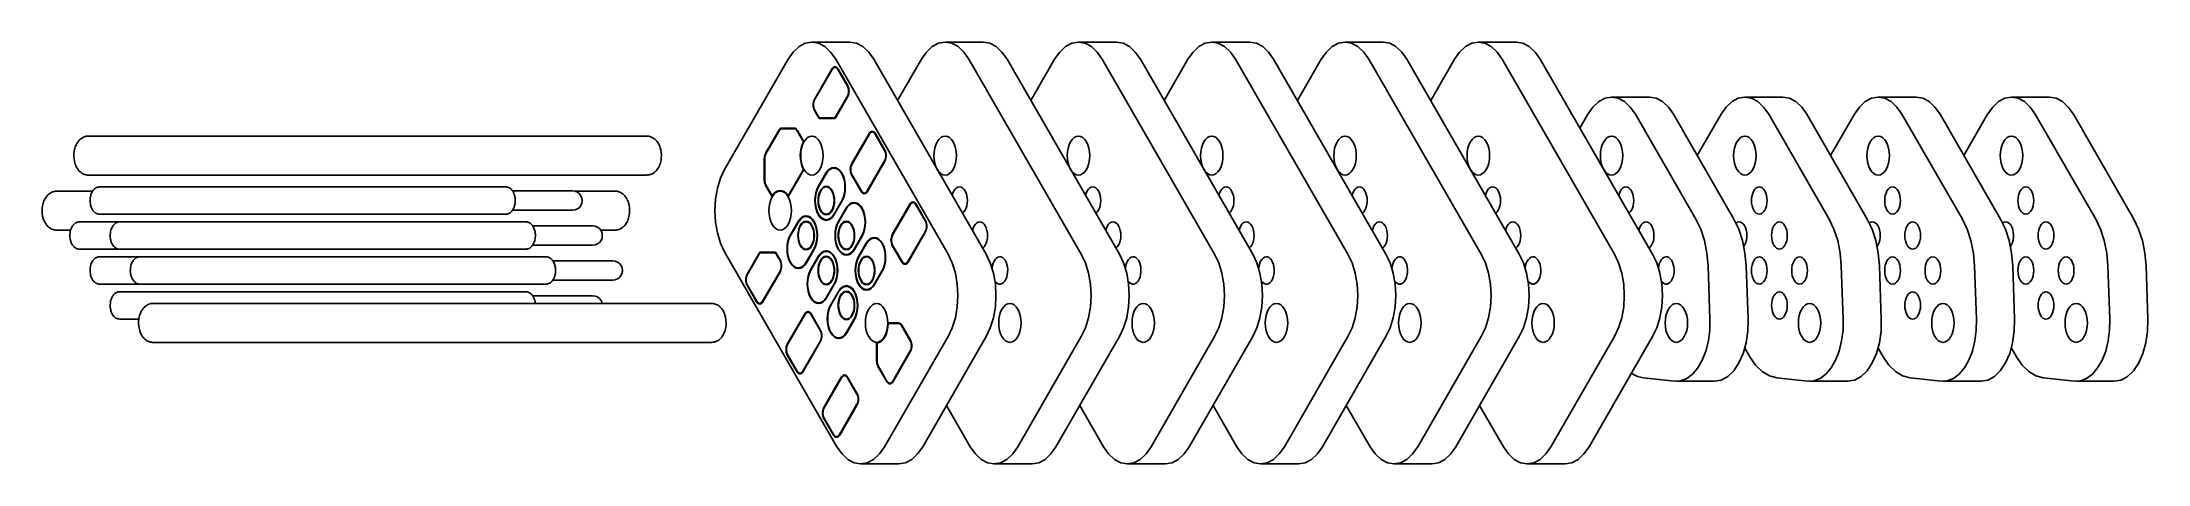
# Model space of a CAD drawing. Extents: x 245.4 to 299.6, y 103.7 to 114.5.
import ezdxf

# ---------------------------------------------------------------- set-up
doc = ezdxf.new("R2010")
doc.units = 0
doc.header["$LTSCALE"] = 12.7
doc.layers.get('0').update_dxf_attribs({"linetype": 'CONTINUOUS'})
doc.layers.add('VISIBLE', color=7, linetype='CONTINUOUS')

msp = doc.modelspace()

# ---------------------------------------------------------------- linework, layer by layer
for points in [[(246.337, 111.9, 0), (246.32, 111.867, 0), (246.308, 111.84, 0), (246.296, 111.809, 0), (246.286, 111.778, 0), (246.27, 111.709, 0), (246.262, 111.644, 0), (246.26, 111.578, 0), (246.264, 111.512, 0), (246.274, 111.446, 0), (246.289, 111.389, 0), (246.299, 111.358, 0), (246.311, 111.328, 0), (246.325, 111.298, 0), (246.338, 111.275, 0), (246.351, 111.253, 0), (246.372, 111.224, 0), (246.386, 111.207, 0), (246.408, 111.183, 0), (246.424, 111.169, 0), (246.449, 111.149, 0), (246.466, 111.138, 0), (246.492, 111.123, 0), (246.51, 111.114, 0), (246.537, 111.103, 0), (246.551, 111.099, 0), (246.566, 111.095, 0), (246.588, 111.091, 0), (246.614, 111.088, 0), (246.628, 111.088, 0), (246.633, 111.088, 0)], [(246.633, 112.088, 0), (246.602, 112.086, 0), (246.58, 112.083, 0), (246.56, 112.079, 0), (246.526, 112.068, 0), (246.507, 112.061, 0), (246.481, 112.047, 0), (246.464, 112.037, 0), (246.439, 112.019, 0), (246.423, 112.006, 0), (246.4, 111.985, 0), (246.386, 111.969, 0), (246.36, 111.936, 0), (246.337, 111.9, 0)], [(261.004, 111.088, 0), (261.032, 111.089, 0), (261.054, 111.092, 0), (261.074, 111.096, 0), (261.109, 111.107, 0), (261.127, 111.114, 0), (261.154, 111.128, 0), (261.171, 111.138, 0), (261.196, 111.155, 0), (261.212, 111.168, 0), (261.235, 111.19, 0), (261.249, 111.206, 0), (261.27, 111.231, 0), (261.286, 111.254, 0), (261.304, 111.285, 0), (261.318, 111.311, 0), (261.33, 111.339, 0), (261.341, 111.369, 0), (261.351, 111.399, 0), (261.367, 111.469, 0), (261.374, 111.534, 0), (261.376, 111.6, 0), (261.372, 111.667, 0), (261.362, 111.732, 0), (261.347, 111.789, 0), (261.336, 111.82, 0), (261.324, 111.85, 0), (261.31, 111.88, 0), (261.297, 111.903, 0), (261.283, 111.925, 0), (261.263, 111.954, 0), (261.249, 111.971, 0), (261.226, 111.994, 0), (261.21, 112.008, 0), (261.186, 112.028, 0), (261.169, 112.039, 0), (261.142, 112.054, 0), (261.124, 112.062, 0), (261.098, 112.073, 0), (261.084, 112.077, 0), (261.069, 112.081, 0), (261.046, 112.084, 0), (261.02, 112.087, 0), (261.007, 112.088, 0), (261.002, 112.088, 0)], [(245.817, 110.674, 0), (245.786, 110.672, 0), (245.763, 110.669, 0), (245.743, 110.665, 0), (245.709, 110.654, 0), (245.691, 110.646, 0), (245.664, 110.633, 0), (245.647, 110.622, 0), (245.622, 110.605, 0), (245.606, 110.592, 0), (245.584, 110.57, 0), (245.569, 110.555, 0), (245.544, 110.522, 0), (245.521, 110.486, 0)], [(246.732, 110.658, 0), (246.72, 110.636, 0), (246.709, 110.61, 0), (246.7, 110.585, 0), (246.694, 110.564, 0), (246.687, 110.538, 0), (246.681, 110.501, 0), (246.677, 110.451, 0), (246.676, 110.424, 0), (246.678, 110.391, 0), (246.684, 110.342, 0), (246.69, 110.315, 0), (246.696, 110.289, 0), (246.705, 110.264, 0), (246.713, 110.244, 0), (246.721, 110.225, 0), (246.737, 110.197, 0), (246.748, 110.18, 0), (246.765, 110.158, 0), (246.774, 110.148, 0), (246.783, 110.139, 0), (246.796, 110.128, 0), (246.806, 110.12, 0), (246.816, 110.113, 0), (246.826, 110.107, 0), (246.837, 110.102, 0), (246.848, 110.097, 0), (246.862, 110.091, 0), (246.873, 110.088, 0), (246.884, 110.085, 0), (246.898, 110.083, 0), (246.913, 110.082, 0), (246.919, 110.082, 0)], [(246.921, 110.782, 0), (246.917, 110.782, 0), (246.901, 110.78, 0), (246.884, 110.778, 0), (246.867, 110.774, 0), (246.859, 110.771, 0), (246.852, 110.769, 0), (246.841, 110.764, 0), (246.824, 110.755, 0), (246.811, 110.746, 0), (246.794, 110.734, 0), (246.785, 110.726, 0), (246.776, 110.717, 0), (246.76, 110.698, 0), (246.745, 110.679, 0), (246.742, 110.674, 0), (246.741, 110.674, 0)], [(257.546, 110.682, 0), (257.541, 110.688, 0), (257.528, 110.705, 0), (257.514, 110.719, 0), (257.501, 110.732, 0), (257.491, 110.74, 0), (257.482, 110.747, 0), (257.465, 110.757, 0), (257.454, 110.762, 0), (257.443, 110.767, 0), (257.432, 110.772, 0), (257.421, 110.775, 0), (257.41, 110.778, 0), (257.397, 110.78, 0), (257.38, 110.781, 0), (257.373, 110.782, 0)], [(257.546, 110.181, 0), (257.548, 110.186, 0), (257.562, 110.208, 0), (257.58, 110.243, 0), (257.587, 110.262, 0), (257.601, 110.307, 0), (257.611, 110.355, 0), (257.614, 110.382, 0), (257.616, 110.415, 0), (257.615, 110.464, 0), (257.613, 110.492, 0), (257.609, 110.519, 0), (257.604, 110.546, 0), (257.597, 110.572, 0), (257.59, 110.592, 0), (257.579, 110.623, 0), (257.57, 110.641, 0), (257.559, 110.661, 0), (257.551, 110.674, 0)], [(260.187, 109.674, 0), (260.216, 109.675, 0), (260.238, 109.678, 0), (260.258, 109.682, 0), (260.292, 109.692, 0), (260.31, 109.7, 0), (260.337, 109.713, 0), (260.354, 109.724, 0), (260.379, 109.741, 0), (260.395, 109.754, 0), (260.418, 109.776, 0), (260.433, 109.791, 0), (260.453, 109.817, 0), (260.469, 109.84, 0), (260.487, 109.87, 0), (260.501, 109.897, 0), (260.514, 109.925, 0), (260.525, 109.955, 0), (260.534, 109.985, 0), (260.55, 110.055, 0), (260.558, 110.12, 0), (260.56, 110.186, 0), (260.556, 110.252, 0), (260.545, 110.317, 0), (260.53, 110.375, 0), (260.52, 110.406, 0), (260.508, 110.436, 0), (260.493, 110.465, 0), (260.481, 110.489, 0), (260.467, 110.511, 0), (260.446, 110.539, 0), (260.432, 110.556, 0), (260.41, 110.58, 0), (260.394, 110.594, 0), (260.369, 110.614, 0), (260.352, 110.625, 0), (260.326, 110.64, 0), (260.308, 110.648, 0), (260.281, 110.659, 0), (260.267, 110.663, 0), (260.252, 110.666, 0), (260.229, 110.67, 0), (260.204, 110.673, 0), (260.19, 110.674, 0), (260.186, 110.674, 0)], [(245.521, 110.486, 0), (245.503, 110.453, 0), (245.491, 110.425, 0), (245.479, 110.395, 0), (245.47, 110.364, 0), (245.454, 110.295, 0), (245.445, 110.229, 0), (245.443, 110.163, 0), (245.447, 110.097, 0), (245.457, 110.032, 0), (245.472, 109.975, 0), (245.483, 109.944, 0), (245.495, 109.913, 0), (245.509, 109.884, 0), (245.521, 109.861, 0), (245.535, 109.839, 0), (245.555, 109.81, 0), (245.57, 109.792, 0), (245.592, 109.769, 0), (245.608, 109.754, 0), (245.632, 109.735, 0), (245.649, 109.723, 0), (245.675, 109.708, 0), (245.693, 109.7, 0), (245.72, 109.689, 0), (245.734, 109.685, 0), (245.749, 109.681, 0), (245.772, 109.677, 0), (245.798, 109.674, 0), (245.812, 109.674, 0), (245.817, 109.674, 0)], [(257.371, 110.082, 0), (257.377, 110.082, 0), (257.394, 110.083, 0), (257.411, 110.086, 0), (257.428, 110.09, 0), (257.435, 110.093, 0), (257.446, 110.097, 0), (257.456, 110.102, 0), (257.47, 110.11, 0), (257.484, 110.118, 0), (257.5, 110.131, 0), (257.51, 110.139, 0), (257.518, 110.148, 0), (257.531, 110.163, 0), (257.546, 110.181, 0)], [(246.177, 109.674, 0), (246.168, 109.635, 0), (246.163, 109.609, 0), (246.158, 109.553, 0), (246.158, 109.526, 0), (246.16, 109.493, 0), (246.166, 109.444, 0), (246.171, 109.417, 0), (246.178, 109.391, 0), (246.186, 109.366, 0), (246.194, 109.346, 0), (246.203, 109.327, 0), (246.218, 109.299, 0), (246.229, 109.282, 0), (246.247, 109.26, 0), (246.256, 109.25, 0), (246.265, 109.241, 0), (246.278, 109.23, 0), (246.287, 109.222, 0), (246.298, 109.215, 0), (246.308, 109.209, 0), (246.318, 109.204, 0), (246.329, 109.199, 0), (246.344, 109.193, 0), (246.355, 109.19, 0), (246.366, 109.187, 0), (246.379, 109.185, 0), (246.394, 109.184, 0), (246.4, 109.184, 0)], [(246.214, 109.76, 0), (246.205, 109.744, 0), (246.19, 109.71, 0), (246.178, 109.676, 0), (246.177, 109.674, 0)], [(246.403, 109.884, 0), (246.399, 109.884, 0), (246.383, 109.882, 0), (246.365, 109.88, 0), (246.348, 109.876, 0), (246.341, 109.873, 0), (246.33, 109.869, 0), (246.32, 109.864, 0), (246.306, 109.857, 0), (246.292, 109.848, 0), (246.276, 109.836, 0), (246.267, 109.828, 0), (246.257, 109.819, 0), (246.242, 109.802, 0), (246.231, 109.788, 0), (246.218, 109.768, 0), (246.214, 109.76, 0)], [(247.214, 109.674, 0), (247.205, 109.635, 0), (247.2, 109.609, 0), (247.195, 109.553, 0), (247.195, 109.526, 0), (247.196, 109.493, 0), (247.203, 109.444, 0), (247.208, 109.417, 0), (247.215, 109.391, 0), (247.223, 109.366, 0), (247.231, 109.346, 0), (247.24, 109.327, 0), (247.255, 109.299, 0), (247.266, 109.282, 0), (247.284, 109.26, 0), (247.293, 109.25, 0), (247.302, 109.241, 0), (247.315, 109.23, 0), (247.324, 109.222, 0), (247.335, 109.215, 0), (247.345, 109.209, 0), (247.355, 109.204, 0), (247.366, 109.199, 0), (247.381, 109.193, 0), (247.392, 109.19, 0), (247.403, 109.187, 0), (247.416, 109.185, 0), (247.431, 109.184, 0), (247.437, 109.184, 0)], [(247.251, 109.76, 0), (247.242, 109.744, 0), (247.227, 109.71, 0), (247.215, 109.676, 0), (247.214, 109.674, 0)], [(247.44, 109.884, 0), (247.436, 109.884, 0), (247.42, 109.882, 0), (247.402, 109.88, 0), (247.385, 109.876, 0), (247.378, 109.873, 0), (247.367, 109.869, 0), (247.356, 109.864, 0), (247.343, 109.857, 0), (247.329, 109.848, 0), (247.313, 109.836, 0), (247.303, 109.828, 0), (247.294, 109.819, 0), (247.279, 109.802, 0), (247.268, 109.788, 0), (247.255, 109.768, 0), (247.251, 109.76, 0)], [(258.064, 109.784, 0), (258.06, 109.79, 0), (258.046, 109.806, 0), (258.033, 109.821, 0), (258.02, 109.834, 0), (258.01, 109.842, 0), (258, 109.849, 0), (257.983, 109.859, 0), (257.973, 109.864, 0), (257.962, 109.869, 0), (257.951, 109.873, 0), (257.94, 109.877, 0), (257.929, 109.88, 0), (257.915, 109.882, 0), (257.898, 109.883, 0), (257.892, 109.884, 0)], [(258.115, 109.674, 0), (258.107, 109.699, 0), (258.098, 109.723, 0), (258.089, 109.743, 0), (258.077, 109.763, 0), (258.064, 109.784, 0)], [(258.064, 109.283, 0), (258.067, 109.288, 0), (258.081, 109.31, 0), (258.098, 109.345, 0), (258.106, 109.364, 0), (258.119, 109.409, 0), (258.129, 109.457, 0), (258.132, 109.484, 0), (258.134, 109.517, 0), (258.134, 109.566, 0), (258.131, 109.594, 0), (258.126, 109.628, 0), (258.117, 109.669, 0), (258.115, 109.674, 0)], [(246.921, 108.986, 0), (246.917, 108.986, 0), (246.901, 108.984, 0), (246.884, 108.982, 0), (246.867, 108.978, 0), (246.859, 108.975, 0), (246.848, 108.971, 0), (246.838, 108.966, 0), (246.824, 108.959, 0), (246.811, 108.95, 0), (246.794, 108.938, 0), (246.785, 108.93, 0), (246.776, 108.921, 0), (246.761, 108.904, 0), (246.75, 108.89, 0), (246.737, 108.87, 0), (246.732, 108.862, 0)], [(247.958, 108.986, 0), (247.954, 108.986, 0), (247.938, 108.984, 0), (247.921, 108.982, 0), (247.904, 108.978, 0), (247.896, 108.975, 0), (247.885, 108.971, 0), (247.875, 108.966, 0), (247.861, 108.959, 0), (247.848, 108.95, 0), (247.831, 108.938, 0), (247.822, 108.93, 0), (247.813, 108.921, 0), (247.798, 108.904, 0), (247.787, 108.89, 0), (247.774, 108.87, 0), (247.769, 108.862, 0)], [(257.89, 109.184, 0), (257.895, 109.184, 0), (257.912, 109.185, 0), (257.929, 109.188, 0), (257.946, 109.192, 0), (257.954, 109.195, 0), (257.965, 109.199, 0), (257.975, 109.204, 0), (257.989, 109.211, 0), (258.002, 109.22, 0), (258.019, 109.233, 0), (258.028, 109.241, 0), (258.037, 109.25, 0), (258.05, 109.265, 0), (258.064, 109.283, 0)], [(258.583, 108.886, 0), (258.578, 108.892, 0), (258.565, 108.908, 0), (258.551, 108.923, 0), (258.538, 108.936, 0), (258.528, 108.944, 0), (258.519, 108.95, 0), (258.502, 108.961, 0), (258.491, 108.966, 0), (258.48, 108.971, 0), (258.469, 108.975, 0), (258.458, 108.979, 0), (258.447, 108.982, 0), (258.434, 108.984, 0), (258.417, 108.985, 0), (258.41, 108.986, 0)], [(246.732, 108.862, 0), (246.72, 108.84, 0), (246.709, 108.814, 0), (246.7, 108.789, 0), (246.694, 108.768, 0), (246.687, 108.742, 0), (246.681, 108.705, 0), (246.677, 108.655, 0), (246.676, 108.628, 0), (246.678, 108.595, 0), (246.684, 108.546, 0), (246.69, 108.519, 0), (246.696, 108.493, 0), (246.705, 108.468, 0), (246.713, 108.448, 0), (246.721, 108.429, 0), (246.737, 108.401, 0), (246.748, 108.384, 0), (246.765, 108.362, 0), (246.774, 108.352, 0), (246.783, 108.343, 0), (246.796, 108.332, 0), (246.806, 108.324, 0), (246.816, 108.317, 0), (246.826, 108.311, 0), (246.837, 108.306, 0), (246.848, 108.301, 0), (246.862, 108.295, 0), (246.873, 108.292, 0), (246.884, 108.289, 0), (246.898, 108.287, 0), (246.913, 108.286, 0), (246.919, 108.286, 0)], [(247.769, 108.862, 0), (247.757, 108.84, 0), (247.746, 108.814, 0), (247.737, 108.789, 0), (247.73, 108.768, 0), (247.724, 108.742, 0), (247.718, 108.705, 0), (247.714, 108.655, 0), (247.713, 108.628, 0), (247.715, 108.595, 0), (247.721, 108.546, 0), (247.727, 108.519, 0), (247.733, 108.493, 0), (247.742, 108.468, 0), (247.75, 108.448, 0), (247.758, 108.429, 0), (247.774, 108.401, 0), (247.785, 108.384, 0), (247.802, 108.362, 0), (247.811, 108.352, 0), (247.82, 108.343, 0), (247.833, 108.332, 0), (247.843, 108.324, 0), (247.853, 108.317, 0), (247.863, 108.311, 0), (247.874, 108.306, 0), (247.884, 108.301, 0), (247.899, 108.295, 0), (247.91, 108.292, 0), (247.921, 108.289, 0), (247.934, 108.287, 0), (247.95, 108.286, 0), (247.956, 108.286, 0)], [(258.408, 108.286, 0), (258.414, 108.286, 0), (258.431, 108.287, 0), (258.448, 108.29, 0), (258.465, 108.294, 0), (258.472, 108.297, 0), (258.483, 108.301, 0), (258.493, 108.306, 0), (258.507, 108.313, 0), (258.521, 108.322, 0), (258.537, 108.335, 0), (258.546, 108.343, 0), (258.555, 108.352, 0), (258.568, 108.367, 0), (258.583, 108.385, 0)], [(258.583, 108.385, 0), (258.585, 108.389, 0), (258.599, 108.412, 0), (258.617, 108.447, 0), (258.624, 108.466, 0), (258.638, 108.51, 0), (258.648, 108.559, 0), (258.651, 108.586, 0), (258.653, 108.619, 0), (258.652, 108.668, 0), (258.65, 108.696, 0), (258.646, 108.723, 0), (258.641, 108.75, 0), (258.634, 108.776, 0), (258.626, 108.801, 0), (258.616, 108.826, 0), (258.607, 108.845, 0), (258.596, 108.865, 0), (258.583, 108.886, 0)], [(247.251, 107.964, 0), (247.239, 107.942, 0), (247.228, 107.916, 0), (247.218, 107.891, 0), (247.212, 107.87, 0), (247.206, 107.844, 0), (247.199, 107.807, 0), (247.195, 107.757, 0), (247.195, 107.73, 0), (247.196, 107.697, 0), (247.203, 107.648, 0), (247.208, 107.621, 0), (247.215, 107.595, 0), (247.223, 107.57, 0), (247.231, 107.55, 0), (247.24, 107.531, 0), (247.255, 107.503, 0), (247.266, 107.486, 0), (247.284, 107.464, 0), (247.293, 107.454, 0), (247.302, 107.445, 0), (247.315, 107.434, 0), (247.324, 107.426, 0), (247.335, 107.419, 0), (247.345, 107.413, 0), (247.355, 107.408, 0), (247.366, 107.403, 0), (247.381, 107.397, 0), (247.392, 107.394, 0), (247.403, 107.391, 0), (247.416, 107.389, 0), (247.431, 107.388, 0), (247.437, 107.388, 0)], [(247.44, 108.088, 0), (247.436, 108.088, 0), (247.42, 108.086, 0), (247.402, 108.084, 0), (247.385, 108.08, 0), (247.378, 108.077, 0), (247.367, 108.073, 0), (247.356, 108.068, 0), (247.343, 108.061, 0), (247.329, 108.052, 0), (247.313, 108.04, 0), (247.303, 108.032, 0), (247.294, 108.023, 0), (247.279, 108.006, 0), (247.268, 107.992, 0), (247.255, 107.972, 0), (247.251, 107.964, 0)], [(258.064, 107.988, 0), (258.06, 107.994, 0), (258.046, 108.01, 0), (258.033, 108.025, 0), (258.02, 108.038, 0), (258.01, 108.046, 0), (258, 108.052, 0), (257.983, 108.063, 0), (257.973, 108.068, 0), (257.962, 108.073, 0), (257.951, 108.077, 0), (257.94, 108.081, 0), (257.929, 108.084, 0), (257.915, 108.086, 0), (257.898, 108.087, 0), (257.892, 108.088, 0)], [(258.132, 107.789, 0), (258.125, 107.84, 0), (258.117, 107.873, 0), (258.111, 107.893, 0), (258.097, 107.928, 0), (258.088, 107.947, 0), (258.077, 107.967, 0), (258.064, 107.988, 0)], [(247.932, 107.388, 0), (247.926, 107.326, 0), (247.925, 107.283, 0), (247.93, 107.206, 0), (247.938, 107.153, 0), (247.956, 107.084, 0), (247.977, 107.028, 0), (247.991, 106.999, 0), (248.003, 106.976, 0), (248.017, 106.954, 0), (248.038, 106.925, 0), (248.052, 106.907, 0), (248.074, 106.884, 0), (248.09, 106.869, 0), (248.114, 106.85, 0), (248.131, 106.838, 0), (248.158, 106.823, 0), (248.176, 106.815, 0), (248.202, 106.804, 0), (248.216, 106.8, 0), (248.231, 106.796, 0), (248.254, 106.792, 0), (248.28, 106.789, 0), (248.294, 106.789, 0), (248.299, 106.789, 0)], [(248.003, 107.601, 0), (247.986, 107.568, 0), (247.973, 107.54, 0), (247.952, 107.479, 0), (247.944, 107.448, 0), (247.935, 107.406, 0), (247.932, 107.388, 0)], [(248.299, 107.789, 0), (248.268, 107.787, 0), (248.245, 107.784, 0), (248.226, 107.78, 0), (248.192, 107.769, 0), (248.173, 107.761, 0), (248.146, 107.748, 0), (248.129, 107.737, 0), (248.104, 107.72, 0), (248.088, 107.707, 0), (248.066, 107.685, 0), (248.052, 107.67, 0), (248.026, 107.637, 0), (248.003, 107.601, 0)], [(262.669, 106.789, 0), (262.698, 106.79, 0), (262.72, 106.793, 0), (262.74, 106.797, 0), (262.774, 106.807, 0), (262.793, 106.815, 0), (262.819, 106.828, 0), (262.837, 106.839, 0), (262.862, 106.856, 0), (262.877, 106.869, 0), (262.9, 106.891, 0), (262.915, 106.906, 0), (262.936, 106.932, 0), (262.952, 106.955, 0), (262.97, 106.985, 0), (262.983, 107.012, 0), (262.996, 107.04, 0), (263.007, 107.07, 0), (263.016, 107.1, 0), (263.032, 107.17, 0), (263.04, 107.235, 0), (263.042, 107.301, 0), (263.038, 107.367, 0), (263.027, 107.432, 0), (263.013, 107.49, 0), (263.002, 107.521, 0), (262.99, 107.551, 0), (262.976, 107.581, 0), (262.963, 107.604, 0), (262.949, 107.626, 0), (262.928, 107.654, 0), (262.914, 107.671, 0), (262.892, 107.695, 0), (262.876, 107.709, 0), (262.851, 107.729, 0), (262.834, 107.74, 0), (262.808, 107.755, 0), (262.79, 107.763, 0), (262.763, 107.774, 0), (262.749, 107.778, 0), (262.734, 107.781, 0), (262.711, 107.785, 0), (262.686, 107.788, 0), (262.673, 107.789, 0), (262.668, 107.789, 0)]]:
    msp.add_polyline3d(points)
at = {"layer": 'VISIBLE'}
for p, q in [((266.229, 114.502), (265.249, 114.502)), ((269.658, 114.502), (268.678, 114.502)), ((273.087, 114.502), (272.108, 114.502)), ((276.517, 114.502), (275.537, 114.502)), ((279.946, 114.502), (278.966, 114.502)), ((283.375, 114.502), (282.395, 114.502)), ((264.637, 114.063), (263.004, 111.234)), ((265.762, 113.811), (265.313, 113.033)), ((265.769, 113.798), (265.32, 113.02)), ((265.891, 113.852), (265.844, 113.852)), ((265.861, 114.063), (268.752, 109.056)), ((266.163, 113.374), (265.918, 113.798)), ((266.17, 113.386), (265.925, 113.811)), ((266.841, 114.063), (269.732, 109.056)), ((268.066, 114.063), (267.454, 113.002)), ((269.291, 114.063), (272.181, 109.056)), ((270.271, 114.063), (273.161, 109.056)), ((271.495, 114.063), (270.883, 113.002)), ((272.72, 114.063), (275.61, 109.056)), ((273.7, 114.063), (276.59, 109.056)), ((274.925, 114.063), (274.312, 113.002)), ((276.149, 114.063), (279.04, 109.056)), ((277.129, 114.063), (280.019, 109.056)), ((278.354, 114.063), (277.741, 113.002)), ((279.579, 114.063), (282.469, 109.056)), ((280.558, 114.063), (283.449, 109.056)), ((281.783, 114.063), (281.171, 113.002)), ((283.008, 114.063), (285.898, 109.056)), ((283.988, 114.063), (286.878, 109.056)), ((265.435, 112.538), (265.313, 112.75)), ((265.44, 112.556), (265.32, 112.763)), ((266.163, 113.116), (265.839, 112.556)), ((266.17, 113.104), (265.844, 112.538)), ((286.805, 113.088), (285.825, 113.088)), ((290.234, 113.088), (289.254, 113.088)), ((293.663, 113.088), (292.683, 113.088)), ((297.092, 113.088), (296.113, 113.088)), ((264.399, 112.236), (264.058, 111.646)), ((264.406, 112.224), (264.065, 111.634)), ((264.793, 112.295), (264.48, 112.295)), ((264.793, 112.277), (264.48, 112.277)), ((264.793, 112.277), (264.84, 112.277)), ((265.031, 111.941), (264.867, 112.224)), ((265.045, 111.941), (264.875, 112.236)), ((265.521, 112.556), (265.435, 112.538)), ((265.435, 112.538), (265.844, 112.538)), ((265.44, 112.556), (265.839, 112.556)), ((265.839, 112.556), (265.854, 112.556)), ((266.271, 111.374), (266.72, 112.152)), ((266.849, 112.193), (266.801, 112.193)), ((266.883, 112.152), (267.128, 111.728)), ((285.212, 112.648), (285.008, 112.295)), ((287.993, 109.954), (286.437, 112.648)), ((288.972, 109.954), (287.417, 112.648)), ((288.642, 112.648), (288.029, 111.588)), ((291.422, 109.954), (289.866, 112.648)), ((292.402, 109.954), (290.846, 112.648)), ((292.071, 112.648), (291.459, 111.588)), ((294.851, 109.954), (293.296, 112.648)), ((295.831, 109.954), (294.276, 112.648)), ((295.5, 112.648), (294.888, 111.588)), ((298.28, 109.954), (296.725, 112.648)), ((299.26, 109.954), (297.705, 112.648)), ((261.003, 112.088), (246.633, 112.088)), ((265.031, 111.941), (265.045, 111.941)), ((266.278, 111.362), (266.727, 112.139)), ((266.876, 112.139), (267.121, 111.715)), ((246.633, 111.088), (261.003, 111.088)), ((264.024, 110.964), (264.024, 111.505)), ((264.034, 110.964), (264.034, 111.505)), ((264.637, 110.527), (265.045, 111.234)), ((264.637, 110.552), (265.031, 111.234)), ((265.031, 111.234), (265.045, 111.234)), ((265.609, 111.133), (265.411, 110.791)), ((265.616, 111.121), (265.418, 110.778)), ((265.893, 111.264), (265.816, 111.264)), ((266.271, 111.091), (266.516, 110.667)), ((266.278, 111.104), (266.523, 110.679)), ((266.672, 110.679), (267.121, 111.457)), ((266.679, 110.667), (267.128, 111.445)), ((246.742, 110.674), (245.816, 110.674)), ((246.741, 110.674), (246.732, 110.658)), ((257.372, 110.782), (246.921, 110.782)), ((259.089, 110.682), (257.545, 110.682)), ((257.551, 110.674), (257.546, 110.682)), ((260.187, 110.674), (259.152, 110.674)), ((264.228, 110.527), (264.058, 110.822)), ((264.229, 110.552), (264.065, 110.835)), ((264.229, 110.552), (264.244, 110.552)), ((264.473, 110.686), (264.397, 110.67)), ((264.637, 110.552), (264.651, 110.552)), ((265.658, 110.793), (265.593, 110.779)), ((266.597, 110.626), (266.645, 110.626)), ((246.921, 110.082), (257.372, 110.082)), ((257.545, 110.182), (259.089, 110.182)), ((265.177, 110.024), (265.1, 110.024)), ((265.593, 110.084), (265.658, 110.07)), ((265.819, 110.085), (266.016, 110.427)), ((265.826, 110.072), (266.023, 110.415)), ((266.127, 110.235), (265.93, 109.893)), ((266.134, 110.223), (265.937, 109.88)), ((266.411, 110.366), (266.335, 110.366)), ((267.318, 109.56), (267.767, 110.338)), ((267.325, 109.547), (267.774, 110.325)), ((267.896, 110.379), (267.849, 110.379)), ((267.923, 110.325), (268.168, 109.901)), ((267.93, 110.338), (268.175, 109.913)), ((245.816, 109.674), (246.178, 109.674)), ((247.439, 109.884), (246.402, 109.884)), ((257.89, 109.884), (247.439, 109.884)), ((259.607, 109.784), (258.064, 109.784)), ((259.814, 109.674), (260.187, 109.674)), ((264.695, 109.551), (264.893, 109.893)), ((264.702, 109.538), (264.9, 109.88)), ((265.139, 109.895), (265.075, 109.881)), ((265.619, 109.941), (265.695, 109.941)), ((266.176, 109.895), (266.112, 109.881)), ((266.337, 109.187), (266.535, 109.529)), ((266.344, 109.174), (266.542, 109.517)), ((266.93, 109.468), (266.853, 109.468)), ((267.719, 108.865), (268.168, 109.643)), ((267.726, 108.853), (268.175, 109.631)), ((246.402, 109.184), (247.439, 109.184)), ((247.958, 108.986), (246.921, 108.986)), ((247.439, 109.184), (257.89, 109.184)), ((258.409, 108.986), (247.958, 108.986)), ((258.064, 109.284), (259.607, 109.284)), ((263.004, 109.113), (265.894, 104.107)), ((263.58, 108.539), (263.907, 109.105)), ((263.587, 108.527), (263.911, 109.087)), ((263.992, 109.087), (263.907, 109.105)), ((264.315, 109.105), (263.907, 109.105)), ((264.311, 109.087), (263.911, 109.087)), ((264.311, 109.087), (264.325, 109.087)), ((264.311, 109.087), (264.43, 108.88)), ((264.315, 109.105), (264.437, 108.893)), ((265.075, 109.186), (265.139, 109.172)), ((265.3, 109.187), (265.103, 108.845)), ((265.307, 109.174), (265.11, 108.832)), ((265.214, 108.653), (265.411, 108.995)), ((265.221, 108.64), (265.418, 108.982)), ((265.658, 108.997), (265.593, 108.983)), ((265.695, 109.126), (265.619, 109.126)), ((266.112, 109.186), (266.176, 109.172)), ((266.137, 109.043), (266.214, 109.043)), ((266.646, 109.337), (266.448, 108.995)), ((266.653, 109.325), (266.455, 108.982)), ((266.695, 108.997), (266.63, 108.983)), ((267.318, 109.277), (267.563, 108.853)), ((267.325, 109.29), (267.57, 108.865)), ((260.125, 108.886), (258.582, 108.886)), ((258.582, 108.386), (260.125, 108.386)), ((263.981, 107.844), (264.43, 108.622)), ((263.988, 107.832), (264.437, 108.61)), ((264.902, 108.701), (264.979, 108.701)), ((266.856, 108.289), (267.053, 108.631)), ((266.863, 108.276), (267.06, 108.619)), ((267.645, 108.812), (267.692, 108.812)), ((288.355, 107.381), (288.306, 108.751)), ((289.335, 107.381), (289.286, 108.751)), ((291.784, 107.381), (291.735, 108.751)), ((292.764, 107.381), (292.715, 108.751)), ((295.213, 107.381), (295.164, 108.751)), ((296.193, 107.381), (296.144, 108.751)), ((298.643, 107.381), (298.594, 108.751)), ((299.622, 107.381), (299.574, 108.751)), ((246.921, 108.286), (247.958, 108.286)), ((257.89, 108.088), (247.439, 108.088)), ((247.958, 108.286), (258.409, 108.286)), ((259.607, 107.988), (258.064, 107.988)), ((263.58, 108.256), (263.825, 107.832)), ((263.587, 108.269), (263.832, 107.844)), ((265.593, 108.288), (265.658, 108.274)), ((265.819, 108.289), (265.621, 107.947)), ((265.826, 108.276), (265.628, 107.934)), ((265.732, 107.755), (265.93, 108.097)), ((265.739, 107.742), (265.937, 108.084)), ((266.176, 108.099), (266.112, 108.085)), ((266.214, 108.228), (266.137, 108.228)), ((266.63, 108.288), (266.695, 108.274)), ((266.655, 108.145), (266.732, 108.145)), ((247.439, 107.388), (247.932, 107.388)), ((262.669, 107.789), (248.299, 107.789)), ((263.907, 107.791), (263.954, 107.791)), ((264.616, 106.744), (265.066, 107.522)), ((264.624, 106.731), (265.073, 107.509)), ((265.195, 107.563), (265.147, 107.563)), ((265.222, 107.509), (265.467, 107.085)), ((265.229, 107.522), (265.474, 107.097)), ((265.421, 107.803), (265.498, 107.803)), ((266.112, 107.39), (266.176, 107.376)), ((266.337, 107.391), (266.14, 107.049)), ((266.344, 107.378), (266.147, 107.036)), ((267.203, 107.289), (267.479, 107.289)), ((267.295, 107.271), (267.203, 107.289)), ((248.299, 106.789), (262.669, 106.789)), ((265.017, 106.049), (265.467, 106.827)), ((265.025, 106.037), (265.474, 106.815)), ((265.939, 106.905), (266.016, 106.905)), ((266.915, 106.789), (266.915, 106.311)), ((266.956, 106.781), (266.915, 106.789)), ((266.925, 106.771), (266.925, 106.311)), ((268.752, 106.935), (267.119, 104.107)), ((267.213, 107.271), (267.479, 107.271)), ((267.479, 107.271), (267.527, 107.271)), ((267.554, 107.218), (267.778, 106.829)), ((267.561, 107.23), (267.785, 106.841)), ((269.732, 106.935), (268.099, 104.107)), ((272.181, 106.935), (270.548, 104.107)), ((273.161, 106.935), (271.528, 104.107)), ((275.61, 106.935), (273.977, 104.107)), ((276.59, 106.935), (274.957, 104.107)), ((279.04, 106.935), (277.407, 104.107)), ((280.019, 106.935), (278.386, 104.107)), ((282.469, 106.935), (280.836, 104.107)), ((283.449, 106.935), (281.816, 104.107)), ((285.898, 106.935), (284.265, 104.107)), ((286.878, 106.935), (285.245, 104.107)), ((264.616, 106.461), (264.861, 106.037)), ((264.624, 106.473), (264.869, 106.049)), ((267.329, 105.793), (267.778, 106.571)), ((267.336, 105.78), (267.785, 106.558)), ((289.252, 106.642), (289.381, 106.419)), ((292.681, 106.642), (292.81, 106.419)), ((296.11, 106.642), (296.239, 106.419)), ((264.943, 105.996), (264.99, 105.996)), ((265.557, 105.115), (266.006, 105.892)), ((265.564, 105.102), (266.013, 105.88)), ((266.135, 105.933), (266.088, 105.933)), ((266.162, 105.88), (266.407, 105.456)), ((266.169, 105.892), (266.414, 105.468)), ((266.949, 106.169), (267.173, 105.78)), ((266.956, 106.182), (267.18, 105.793)), ((267.255, 105.739), (267.302, 105.739)), ((286.646, 105.876), (287.437, 105.791)), ((287.49, 105.789), (288.47, 105.789)), ((290.076, 105.876), (290.866, 105.791)), ((290.92, 105.789), (291.9, 105.789)), ((293.505, 105.876), (294.296, 105.791)), ((294.349, 105.789), (295.329, 105.789)), ((296.934, 105.876), (297.725, 105.791)), ((297.778, 105.789), (298.758, 105.789)), ((265.958, 104.42), (266.407, 105.198)), ((265.965, 104.408), (266.414, 105.185)), ((268.711, 105.167), (269.323, 104.107)), ((272.14, 105.167), (272.753, 104.107)), ((275.57, 105.167), (276.182, 104.107)), ((278.999, 105.167), (279.611, 104.107)), ((282.428, 105.167), (283.041, 104.107)), ((265.557, 104.832), (265.802, 104.408)), ((265.564, 104.844), (265.809, 104.42)), ((265.884, 104.367), (265.931, 104.367)), ((266.506, 103.667), (267.486, 103.667)), ((269.936, 103.667), (270.916, 103.667)), ((273.365, 103.667), (274.345, 103.667)), ((276.794, 103.667), (277.774, 103.667)), ((280.224, 103.667), (281.203, 103.667)), ((283.653, 103.667), (284.633, 103.667))]:
    msp.add_line(p, q, dxfattribs=at)
for points in [[(265.861, 114.063), (265.73, 114.249), (265.58, 114.388), (265.418, 114.473), (265.249, 114.502), (265.08, 114.473), (264.918, 114.388), (264.768, 114.249), (264.637, 114.063)], [(266.841, 114.063), (266.71, 114.249), (266.56, 114.388), (266.398, 114.473), (266.229, 114.502)], [(269.291, 114.063), (269.159, 114.249), (269.01, 114.388), (268.847, 114.473), (268.678, 114.502), (268.509, 114.473), (268.347, 114.388), (268.197, 114.249), (268.066, 114.063)], [(270.271, 114.063), (270.139, 114.249), (269.99, 114.388), (269.827, 114.473), (269.658, 114.502)], [(272.72, 114.063), (272.589, 114.249), (272.439, 114.388), (272.277, 114.473), (272.108, 114.502), (271.939, 114.473), (271.776, 114.388), (271.626, 114.249), (271.495, 114.063)], [(273.7, 114.063), (273.569, 114.249), (273.419, 114.388), (273.256, 114.473), (273.087, 114.502)], [(276.149, 114.063), (276.018, 114.249), (275.868, 114.388), (275.706, 114.473), (275.537, 114.502), (275.368, 114.473), (275.205, 114.388), (275.056, 114.249), (274.925, 114.063)], [(277.129, 114.063), (276.998, 114.249), (276.848, 114.388), (276.686, 114.473), (276.517, 114.502)], [(279.579, 114.063), (279.447, 114.249), (279.298, 114.388), (279.135, 114.473), (278.966, 114.502), (278.797, 114.473), (278.635, 114.388), (278.485, 114.249), (278.354, 114.063)], [(280.558, 114.063), (280.427, 114.249), (280.277, 114.388), (280.115, 114.473), (279.946, 114.502)], [(283.008, 114.063), (282.877, 114.249), (282.727, 114.388), (282.564, 114.473), (282.395, 114.502), (282.227, 114.473), (282.064, 114.388), (281.914, 114.249), (281.783, 114.063)], [(283.988, 114.063), (283.856, 114.249), (283.707, 114.388), (283.544, 114.473), (283.375, 114.502)], [(265.925, 113.811), (265.908, 113.836), (265.888, 113.854), (265.866, 113.865), (265.844, 113.869), (265.821, 113.865), (265.799, 113.854), (265.779, 113.836), (265.762, 113.811)], [(265.918, 113.798), (265.902, 113.821), (265.884, 113.838), (265.864, 113.848), (265.844, 113.852), (265.823, 113.848), (265.803, 113.838), (265.785, 113.821), (265.769, 113.798)], [(266.163, 113.116), (266.176, 113.144), (266.186, 113.175), (266.192, 113.209), (266.194, 113.245), (266.192, 113.281), (266.186, 113.315), (266.176, 113.346), (266.163, 113.374)], [(266.17, 113.104), (266.185, 113.134), (266.195, 113.168), (266.202, 113.206), (266.204, 113.245), (266.202, 113.284), (266.195, 113.322), (266.185, 113.356), (266.17, 113.386)], [(265.313, 113.033), (265.299, 113.003), (265.288, 112.968), (265.281, 112.93), (265.279, 112.891), (265.281, 112.852), (265.288, 112.815), (265.299, 112.78), (265.313, 112.75)], [(265.32, 113.02), (265.307, 112.993), (265.297, 112.961), (265.291, 112.927), (265.289, 112.891), (265.291, 112.856), (265.297, 112.822), (265.307, 112.79), (265.32, 112.763)], [(285.212, 112.648), (285.344, 112.835), (285.493, 112.974), (285.656, 113.059), (285.825, 113.088), (285.994, 113.059), (286.156, 112.974), (286.306, 112.835), (286.437, 112.648)], [(286.805, 113.088), (286.974, 113.059), (287.136, 112.974), (287.286, 112.835), (287.417, 112.648)], [(288.642, 112.648), (288.773, 112.835), (288.923, 112.974), (289.085, 113.059), (289.254, 113.088), (289.423, 113.059), (289.585, 112.974), (289.735, 112.835), (289.866, 112.648)], [(290.234, 113.088), (290.403, 113.059), (290.565, 112.974), (290.715, 112.835), (290.846, 112.648)], [(292.071, 112.648), (292.202, 112.835), (292.352, 112.974), (292.514, 113.059), (292.683, 113.088), (292.852, 113.059), (293.015, 112.974), (293.164, 112.835), (293.296, 112.648)], [(293.663, 113.088), (293.832, 113.059), (293.995, 112.974), (294.144, 112.835), (294.276, 112.648)], [(295.5, 112.648), (295.631, 112.835), (295.781, 112.974), (295.944, 113.059), (296.113, 113.088), (296.282, 113.059), (296.444, 112.974), (296.594, 112.835), (296.725, 112.648)], [(297.092, 113.088), (297.261, 113.059), (297.424, 112.974), (297.574, 112.835), (297.705, 112.648)], [(264.48, 112.295), (264.458, 112.291), (264.436, 112.28), (264.416, 112.261), (264.399, 112.236)], [(264.48, 112.277), (264.46, 112.274), (264.44, 112.263), (264.422, 112.247), (264.406, 112.224)], [(264.875, 112.236), (264.857, 112.261), (264.837, 112.28), (264.816, 112.291), (264.793, 112.295)], [(264.867, 112.224), (264.851, 112.247), (264.833, 112.263), (264.814, 112.274), (264.793, 112.277)], [(266.883, 112.152), (266.865, 112.177), (266.845, 112.195), (266.824, 112.207), (266.801, 112.21), (266.779, 112.207), (266.757, 112.195), (266.737, 112.177), (266.72, 112.152)], [(266.876, 112.139), (266.86, 112.162), (266.842, 112.179), (266.822, 112.189), (266.801, 112.193), (266.781, 112.189), (266.761, 112.179), (266.743, 112.162), (266.727, 112.139)], [(264.058, 111.646), (264.044, 111.616), (264.033, 111.581), (264.027, 111.544), (264.024, 111.505)], [(264.065, 111.634), (264.052, 111.606), (264.043, 111.575), (264.037, 111.541), (264.034, 111.505)], [(265.031, 111.941), (264.996, 111.864), (264.971, 111.778), (264.955, 111.684), (264.95, 111.588), (264.955, 111.491), (264.971, 111.398), (264.996, 111.311), (265.031, 111.234)], [(265.045, 111.941), (265.009, 111.866), (264.982, 111.779), (264.966, 111.685), (264.96, 111.588), (264.966, 111.49), (264.982, 111.396), (265.009, 111.31), (265.045, 111.234)], [(265.045, 111.234), (265.089, 111.172), (265.139, 111.126), (265.193, 111.097), (265.249, 111.088), (265.305, 111.097), (265.36, 111.126), (265.409, 111.172), (265.453, 111.234), (265.489, 111.31), (265.516, 111.396), (265.532, 111.49), (265.538, 111.588), (265.532, 111.685), (265.516, 111.779), (265.489, 111.866), (265.453, 111.941), (265.409, 112.004), (265.36, 112.05), (265.305, 112.078), (265.249, 112.088), (265.193, 112.078), (265.139, 112.05), (265.089, 112.004), (265.045, 111.941)], [(267.121, 111.457), (267.134, 111.485), (267.144, 111.516), (267.15, 111.551), (267.152, 111.586), (267.15, 111.622), (267.144, 111.656), (267.134, 111.688), (267.121, 111.715)], [(267.128, 111.445), (267.142, 111.475), (267.153, 111.51), (267.159, 111.547), (267.162, 111.586), (267.159, 111.625), (267.153, 111.663), (267.142, 111.697), (267.128, 111.728)], [(263.004, 111.234), (262.896, 111.007), (262.816, 110.748), (262.767, 110.466), (262.75, 110.174), (262.767, 109.881), (262.816, 109.6), (262.896, 109.34), (263.004, 109.113)], [(266.023, 110.415), (266.06, 110.492), (266.087, 110.579), (266.104, 110.675), (266.109, 110.774), (266.104, 110.873), (266.087, 110.968), (266.06, 111.056), (266.023, 111.133), (265.979, 111.196), (265.928, 111.243), (265.873, 111.272), (265.816, 111.282), (265.759, 111.272), (265.704, 111.243), (265.653, 111.196), (265.609, 111.133)], [(266.016, 110.427), (266.052, 110.501), (266.078, 110.586), (266.094, 110.678), (266.099, 110.774), (266.094, 110.87), (266.078, 110.962), (266.052, 111.046), (266.016, 111.121), (265.973, 111.182), (265.924, 111.227), (265.871, 111.255), (265.816, 111.264), (265.761, 111.255), (265.708, 111.227), (265.659, 111.182), (265.616, 111.121)], [(266.271, 111.374), (266.256, 111.344), (266.246, 111.309), (266.239, 111.272), (266.237, 111.233), (266.239, 111.194), (266.246, 111.156), (266.256, 111.122), (266.271, 111.091)], [(266.278, 111.362), (266.265, 111.334), (266.255, 111.302), (266.249, 111.268), (266.247, 111.233), (266.249, 111.197), (266.255, 111.163), (266.265, 111.131), (266.278, 111.104)], [(264.024, 110.964), (264.027, 110.924), (264.033, 110.887), (264.044, 110.852), (264.058, 110.822)], [(264.034, 110.964), (264.037, 110.928), (264.043, 110.894), (264.052, 110.862), (264.065, 110.835)], [(264.228, 110.527), (264.193, 110.451), (264.166, 110.365), (264.149, 110.271), (264.144, 110.174), (264.149, 110.076), (264.166, 109.982), (264.193, 109.896), (264.228, 109.82), (264.272, 109.758), (264.322, 109.712), (264.376, 109.683), (264.433, 109.674), (264.489, 109.683), (264.543, 109.712), (264.593, 109.758), (264.637, 109.82), (264.673, 109.896), (264.699, 109.982), (264.716, 110.076), (264.721, 110.174), (264.716, 110.271), (264.699, 110.365), (264.673, 110.451), (264.637, 110.527)], [(264.637, 110.527), (264.593, 110.589), (264.543, 110.636), (264.489, 110.664), (264.433, 110.674), (264.376, 110.664), (264.322, 110.636), (264.272, 110.589), (264.228, 110.527)], [(264.637, 110.552), (264.592, 110.611), (264.542, 110.655), (264.488, 110.682), (264.433, 110.691), (264.377, 110.682), (264.323, 110.655), (264.273, 110.611), (264.229, 110.552)], [(265.826, 110.072), (265.781, 110.009), (265.731, 109.962), (265.676, 109.933), (265.619, 109.924), (265.561, 109.933), (265.506, 109.962), (265.456, 110.009), (265.411, 110.072), (265.375, 110.149), (265.348, 110.237), (265.331, 110.333), (265.325, 110.432), (265.331, 110.531), (265.348, 110.626), (265.375, 110.714), (265.411, 110.791)], [(265.819, 110.085), (265.776, 110.024), (265.727, 109.979), (265.674, 109.951), (265.619, 109.941), (265.563, 109.951), (265.51, 109.979), (265.461, 110.024), (265.418, 110.085), (265.383, 110.159), (265.357, 110.244), (265.341, 110.336), (265.335, 110.432), (265.341, 110.527), (265.357, 110.619), (265.383, 110.704), (265.418, 110.778)], [(266.516, 110.667), (266.533, 110.642), (266.553, 110.624), (266.575, 110.612), (266.597, 110.608), (266.62, 110.612), (266.641, 110.624), (266.661, 110.642), (266.679, 110.667)], [(266.523, 110.679), (266.539, 110.657), (266.557, 110.64), (266.577, 110.63), (266.597, 110.626), (266.618, 110.63), (266.637, 110.64), (266.656, 110.657), (266.672, 110.679)], [(269.125, 110.108), (269.16, 110.14), (269.19, 110.184), (269.216, 110.237), (269.234, 110.297), (269.246, 110.363), (269.25, 110.431), (269.246, 110.5), (269.235, 110.565), (269.216, 110.626), (269.191, 110.679), (269.16, 110.723), (269.125, 110.755), (269.087, 110.775), (269.048, 110.782), (269.008, 110.775), (268.97, 110.755), (268.935, 110.722), (268.905, 110.678), (268.879, 110.625), (268.861, 110.565)], [(272.554, 110.108), (272.589, 110.14), (272.62, 110.184), (272.645, 110.237), (272.664, 110.297), (272.675, 110.363), (272.679, 110.431), (272.675, 110.5), (272.664, 110.565), (272.645, 110.626), (272.62, 110.679), (272.589, 110.723), (272.554, 110.755), (272.516, 110.775), (272.477, 110.782), (272.437, 110.775), (272.399, 110.755), (272.364, 110.722), (272.334, 110.678), (272.309, 110.625), (272.29, 110.565)], [(275.983, 110.108), (276.018, 110.14), (276.049, 110.184), (276.074, 110.237), (276.093, 110.297), (276.104, 110.363), (276.108, 110.431), (276.105, 110.5), (276.093, 110.565), (276.074, 110.626), (276.049, 110.679), (276.019, 110.723), (275.984, 110.755), (275.946, 110.775), (275.906, 110.782), (275.867, 110.775), (275.829, 110.755), (275.794, 110.722), (275.763, 110.678), (275.738, 110.625), (275.719, 110.565)], [(279.412, 110.108), (279.447, 110.14), (279.478, 110.184), (279.503, 110.237), (279.522, 110.297), (279.534, 110.363), (279.538, 110.431), (279.534, 110.5), (279.522, 110.565), (279.504, 110.626), (279.479, 110.679), (279.448, 110.723), (279.413, 110.755), (279.375, 110.775), (279.335, 110.782), (279.296, 110.775), (279.258, 110.755), (279.223, 110.722), (279.192, 110.678), (279.167, 110.625), (279.149, 110.565)], [(282.842, 110.108), (282.877, 110.14), (282.907, 110.184), (282.933, 110.237), (282.951, 110.297), (282.963, 110.363), (282.967, 110.431), (282.963, 110.5), (282.952, 110.565), (282.933, 110.626), (282.908, 110.679), (282.877, 110.723), (282.842, 110.755), (282.804, 110.775), (282.765, 110.782), (282.725, 110.775), (282.687, 110.755), (282.652, 110.722), (282.622, 110.678), (282.597, 110.625), (282.578, 110.565)], [(286.271, 110.108), (286.306, 110.14), (286.337, 110.184), (286.362, 110.237), (286.381, 110.297), (286.392, 110.363), (286.396, 110.431), (286.392, 110.5), (286.381, 110.565), (286.362, 110.626), (286.337, 110.679), (286.306, 110.723), (286.271, 110.755), (286.233, 110.775), (286.194, 110.782), (286.154, 110.775), (286.117, 110.755), (286.082, 110.722), (286.051, 110.678), (286.026, 110.625), (286.007, 110.565)], [(265.307, 109.174), (265.344, 109.251), (265.371, 109.339), (265.388, 109.435), (265.393, 109.534), (265.388, 109.633), (265.371, 109.728), (265.344, 109.816), (265.307, 109.893), (265.263, 109.956), (265.212, 110.003), (265.157, 110.032), (265.1, 110.042), (265.043, 110.032), (264.988, 110.003), (264.937, 109.956), (264.893, 109.893)], [(265.3, 109.187), (265.335, 109.261), (265.362, 109.346), (265.378, 109.438), (265.383, 109.534), (265.378, 109.629), (265.362, 109.721), (265.335, 109.806), (265.3, 109.88), (265.257, 109.941), (265.208, 109.987), (265.155, 110.015), (265.1, 110.024), (265.045, 110.015), (264.992, 109.987), (264.943, 109.941), (264.9, 109.88)], [(266.542, 109.517), (266.578, 109.594), (266.606, 109.681), (266.622, 109.777), (266.628, 109.876), (266.622, 109.975), (266.606, 110.07), (266.578, 110.158), (266.542, 110.235), (266.498, 110.298), (266.447, 110.345), (266.392, 110.374), (266.335, 110.384), (266.277, 110.374), (266.222, 110.345), (266.172, 110.298), (266.127, 110.235)], [(266.535, 109.529), (266.57, 109.603), (266.596, 109.688), (266.612, 109.78), (266.618, 109.876), (266.612, 109.972), (266.596, 110.064), (266.57, 110.148), (266.535, 110.223), (266.492, 110.284), (266.443, 110.329), (266.39, 110.357), (266.335, 110.366), (266.279, 110.357), (266.226, 110.329), (266.177, 110.284), (266.134, 110.223)], [(267.93, 110.338), (267.913, 110.363), (267.893, 110.381), (267.871, 110.392), (267.849, 110.396), (267.826, 110.392), (267.805, 110.381), (267.785, 110.363), (267.767, 110.338)], [(267.923, 110.325), (267.907, 110.348), (267.889, 110.365), (267.869, 110.375), (267.849, 110.379), (267.828, 110.375), (267.808, 110.365), (267.79, 110.348), (267.774, 110.325)], [(265.11, 108.832), (265.065, 108.769), (265.015, 108.722), (264.96, 108.693), (264.902, 108.683), (264.845, 108.693), (264.79, 108.722), (264.74, 108.769), (264.695, 108.832), (264.659, 108.909), (264.631, 108.997), (264.615, 109.092), (264.609, 109.191), (264.615, 109.291), (264.631, 109.386), (264.659, 109.474), (264.695, 109.551)], [(265.103, 108.845), (265.06, 108.784), (265.011, 108.738), (264.958, 108.71), (264.902, 108.701), (264.847, 108.71), (264.794, 108.738), (264.745, 108.784), (264.702, 108.845), (264.667, 108.919), (264.641, 109.004), (264.625, 109.096), (264.619, 109.191), (264.625, 109.287), (264.641, 109.379), (264.667, 109.464), (264.702, 109.538)], [(266.344, 109.174), (266.3, 109.111), (266.249, 109.064), (266.194, 109.035), (266.137, 109.026), (266.08, 109.035), (266.025, 109.064), (265.974, 109.111), (265.93, 109.174), (265.893, 109.251), (265.866, 109.339), (265.849, 109.435), (265.844, 109.534), (265.849, 109.633), (265.866, 109.728), (265.893, 109.816), (265.93, 109.893)], [(266.337, 109.187), (266.294, 109.126), (266.245, 109.081), (266.192, 109.053), (266.137, 109.043), (266.082, 109.053), (266.029, 109.081), (265.98, 109.126), (265.937, 109.187), (265.902, 109.261), (265.875, 109.346), (265.859, 109.438), (265.854, 109.534), (265.859, 109.629), (265.875, 109.721), (265.902, 109.806), (265.937, 109.88)], [(267.06, 108.619), (267.097, 108.696), (267.124, 108.783), (267.141, 108.879), (267.146, 108.978), (267.141, 109.077), (267.124, 109.172), (267.097, 109.26), (267.06, 109.337), (267.016, 109.4), (266.965, 109.447), (266.91, 109.476), (266.853, 109.486), (266.796, 109.476), (266.741, 109.447), (266.69, 109.4), (266.646, 109.337)], [(267.053, 108.631), (267.088, 108.705), (267.115, 108.79), (267.131, 108.882), (267.136, 108.978), (267.131, 109.074), (267.115, 109.166), (267.088, 109.25), (267.053, 109.325), (267.01, 109.386), (266.961, 109.431), (266.908, 109.459), (266.853, 109.468), (266.798, 109.459), (266.745, 109.431), (266.696, 109.386), (266.653, 109.325)], [(267.318, 109.56), (267.304, 109.53), (267.293, 109.495), (267.286, 109.458), (267.284, 109.418), (267.286, 109.379), (267.293, 109.342), (267.304, 109.307), (267.318, 109.277)], [(267.325, 109.547), (267.312, 109.52), (267.302, 109.488), (267.296, 109.454), (267.294, 109.418), (267.296, 109.383), (267.302, 109.349), (267.312, 109.317), (267.325, 109.29)], [(268.168, 109.643), (268.181, 109.671), (268.191, 109.702), (268.197, 109.736), (268.199, 109.772), (268.197, 109.808), (268.191, 109.842), (268.181, 109.873), (268.168, 109.901)], [(268.175, 109.631), (268.19, 109.661), (268.2, 109.696), (268.207, 109.733), (268.209, 109.772), (268.207, 109.811), (268.2, 109.849), (268.19, 109.883), (268.175, 109.913)], [(269.643, 109.21), (269.678, 109.242), (269.709, 109.286), (269.734, 109.339), (269.753, 109.399), (269.764, 109.465), (269.768, 109.533), (269.765, 109.602), (269.753, 109.667), (269.734, 109.728), (269.709, 109.781), (269.678, 109.825), (269.643, 109.857), (269.606, 109.877), (269.566, 109.884), (269.527, 109.877), (269.489, 109.857), (269.454, 109.824), (269.423, 109.78), (269.398, 109.727), (269.379, 109.667)], [(273.072, 109.21), (273.107, 109.242), (273.138, 109.286), (273.163, 109.339), (273.182, 109.399), (273.194, 109.465), (273.198, 109.533), (273.194, 109.602), (273.182, 109.667), (273.164, 109.728), (273.138, 109.781), (273.108, 109.825), (273.073, 109.857), (273.035, 109.877), (272.995, 109.884), (272.956, 109.877), (272.918, 109.857), (272.883, 109.824), (272.852, 109.78), (272.827, 109.727), (272.809, 109.667)], [(276.502, 109.21), (276.537, 109.242), (276.567, 109.286), (276.593, 109.339), (276.611, 109.399), (276.623, 109.465), (276.627, 109.533), (276.623, 109.602), (276.612, 109.667), (276.593, 109.728), (276.568, 109.781), (276.537, 109.825), (276.502, 109.857), (276.464, 109.877), (276.425, 109.884), (276.385, 109.877), (276.347, 109.857), (276.312, 109.824), (276.282, 109.78), (276.257, 109.727), (276.238, 109.667)], [(279.931, 109.21), (279.966, 109.242), (279.997, 109.286), (280.022, 109.339), (280.041, 109.399), (280.052, 109.465), (280.056, 109.533), (280.052, 109.602), (280.041, 109.667), (280.022, 109.728), (279.997, 109.781), (279.966, 109.825), (279.931, 109.857), (279.893, 109.877), (279.854, 109.884), (279.814, 109.877), (279.776, 109.857), (279.741, 109.824), (279.711, 109.78), (279.686, 109.727), (279.667, 109.667)], [(283.36, 109.21), (283.395, 109.242), (283.426, 109.286), (283.451, 109.339), (283.47, 109.399), (283.482, 109.465), (283.485, 109.533), (283.482, 109.602), (283.47, 109.667), (283.451, 109.728), (283.426, 109.781), (283.396, 109.825), (283.361, 109.857), (283.323, 109.877), (283.283, 109.884), (283.244, 109.877), (283.206, 109.857), (283.171, 109.824), (283.14, 109.78), (283.115, 109.727), (283.096, 109.667)], [(286.789, 109.21), (286.824, 109.242), (286.855, 109.286), (286.88, 109.339), (286.899, 109.399), (286.911, 109.465), (286.915, 109.533), (286.911, 109.602), (286.899, 109.667), (286.881, 109.728), (286.856, 109.781), (286.825, 109.825), (286.79, 109.857), (286.752, 109.877), (286.712, 109.884), (286.673, 109.877), (286.635, 109.857), (286.6, 109.824), (286.569, 109.78), (286.544, 109.727), (286.526, 109.667)], [(287.993, 109.954), (288.117, 109.696), (288.213, 109.402), (288.276, 109.084), (288.306, 108.751)], [(288.972, 109.954), (289.097, 109.696), (289.193, 109.402), (289.256, 109.084), (289.286, 108.751)], [(289.227, 109.254), (289.255, 109.3), (289.279, 109.354), (289.295, 109.415), (289.305, 109.481), (289.307, 109.548), (289.302, 109.615), (289.289, 109.679), (289.269, 109.738), (289.244, 109.788), (289.213, 109.83), (289.178, 109.86), (289.14, 109.878), (289.101, 109.884), (289.063, 109.876), (289.026, 109.855)], [(291.422, 109.954), (291.546, 109.696), (291.642, 109.402), (291.706, 109.084), (291.735, 108.751)], [(292.402, 109.954), (292.526, 109.696), (292.622, 109.402), (292.685, 109.084), (292.715, 108.751)], [(292.656, 109.254), (292.685, 109.3), (292.708, 109.354), (292.725, 109.415), (292.734, 109.481), (292.736, 109.548), (292.731, 109.615), (292.718, 109.679), (292.699, 109.738), (292.673, 109.788), (292.642, 109.83), (292.607, 109.86), (292.57, 109.878), (292.531, 109.884), (292.492, 109.876), (292.455, 109.855)], [(294.851, 109.954), (294.976, 109.696), (295.071, 109.402), (295.135, 109.084), (295.164, 108.751)], [(295.831, 109.954), (295.955, 109.696), (296.051, 109.402), (296.115, 109.084), (296.144, 108.751)], [(296.085, 109.254), (296.114, 109.3), (296.137, 109.354), (296.154, 109.415), (296.163, 109.481), (296.166, 109.548), (296.16, 109.615), (296.147, 109.679), (296.128, 109.738), (296.102, 109.788), (296.071, 109.83), (296.036, 109.86), (295.999, 109.878), (295.96, 109.884), (295.921, 109.876), (295.884, 109.855)], [(298.28, 109.954), (298.405, 109.696), (298.501, 109.402), (298.564, 109.084), (298.594, 108.751)], [(299.26, 109.954), (299.385, 109.696), (299.48, 109.402), (299.544, 109.084), (299.574, 108.751)], [(265.826, 108.276), (265.862, 108.353), (265.889, 108.441), (265.906, 108.537), (265.912, 108.636), (265.906, 108.735), (265.889, 108.83), (265.862, 108.918), (265.826, 108.995), (265.781, 109.058), (265.731, 109.105), (265.676, 109.134), (265.619, 109.144), (265.561, 109.134), (265.506, 109.105), (265.456, 109.058), (265.411, 108.995)], [(265.819, 108.289), (265.854, 108.363), (265.88, 108.448), (265.896, 108.54), (265.902, 108.636), (265.896, 108.731), (265.88, 108.823), (265.854, 108.908), (265.819, 108.982), (265.776, 109.043), (265.727, 109.089), (265.674, 109.117), (265.619, 109.126), (265.563, 109.117), (265.51, 109.089), (265.461, 109.043), (265.418, 108.982)], [(266.863, 108.276), (266.818, 108.213), (266.768, 108.166), (266.713, 108.137), (266.655, 108.128), (266.598, 108.137), (266.543, 108.166), (266.493, 108.213), (266.448, 108.276), (266.412, 108.353), (266.384, 108.441), (266.368, 108.537), (266.362, 108.636), (266.368, 108.735), (266.384, 108.83), (266.412, 108.918), (266.448, 108.995)], [(266.856, 108.289), (266.813, 108.228), (266.764, 108.183), (266.711, 108.155), (266.655, 108.145), (266.6, 108.155), (266.547, 108.183), (266.498, 108.228), (266.455, 108.289), (266.42, 108.363), (266.394, 108.448), (266.378, 108.54), (266.372, 108.636), (266.378, 108.731), (266.394, 108.823), (266.42, 108.908), (266.455, 108.982)], [(268.752, 106.935), (268.86, 107.162), (268.94, 107.422), (268.989, 107.703), (269.005, 107.996), (268.989, 108.288), (268.94, 108.57), (268.86, 108.829), (268.752, 109.056)], [(269.732, 106.935), (269.839, 107.162), (269.919, 107.422), (269.969, 107.703), (269.985, 107.996), (269.969, 108.288), (269.919, 108.57), (269.839, 108.829), (269.732, 109.056)], [(269.959, 108.361), (269.992, 108.325), (270.028, 108.3), (270.066, 108.287), (270.105, 108.287), (270.143, 108.301), (270.179, 108.326), (270.212, 108.364), (270.24, 108.411), (270.262, 108.467), (270.277, 108.529), (270.285, 108.595), (270.286, 108.662), (270.28, 108.729), (270.266, 108.792), (270.245, 108.849), (270.218, 108.898), (270.187, 108.938), (270.151, 108.966), (270.114, 108.982), (270.075, 108.985), (270.036, 108.975), (269.999, 108.953), (269.966, 108.919), (269.937, 108.874), (269.913, 108.82), (269.896, 108.76), (269.886, 108.694)], [(272.181, 106.935), (272.289, 107.162), (272.369, 107.422), (272.418, 107.703), (272.435, 107.996), (272.418, 108.288), (272.369, 108.57), (272.289, 108.829), (272.181, 109.056)], [(273.161, 106.935), (273.269, 107.162), (273.349, 107.422), (273.398, 107.703), (273.415, 107.996), (273.398, 108.288), (273.349, 108.57), (273.269, 108.829), (273.161, 109.056)], [(273.388, 108.361), (273.421, 108.325), (273.457, 108.3), (273.496, 108.287), (273.535, 108.287), (273.573, 108.301), (273.609, 108.326), (273.641, 108.364), (273.669, 108.411), (273.691, 108.467), (273.706, 108.529), (273.715, 108.595), (273.716, 108.662), (273.709, 108.729), (273.695, 108.792), (273.674, 108.849), (273.648, 108.898), (273.616, 108.938), (273.581, 108.966), (273.543, 108.982), (273.504, 108.985), (273.465, 108.975), (273.429, 108.953), (273.395, 108.919), (273.366, 108.874), (273.342, 108.82), (273.325, 108.76), (273.315, 108.694)], [(275.61, 106.935), (275.718, 107.162), (275.798, 107.422), (275.847, 107.703), (275.864, 107.996), (275.847, 108.288), (275.798, 108.57), (275.718, 108.829), (275.61, 109.056)], [(276.59, 106.935), (276.698, 107.162), (276.778, 107.422), (276.827, 107.703), (276.844, 107.996), (276.827, 108.288), (276.778, 108.57), (276.698, 108.829), (276.59, 109.056)], [(276.818, 108.361), (276.85, 108.325), (276.887, 108.3), (276.925, 108.287), (276.964, 108.287), (277.002, 108.301), (277.038, 108.326), (277.071, 108.364), (277.098, 108.411), (277.12, 108.467), (277.136, 108.529), (277.144, 108.595), (277.145, 108.662), (277.138, 108.729), (277.124, 108.792), (277.104, 108.849), (277.077, 108.898), (277.045, 108.938), (277.01, 108.966), (276.972, 108.982), (276.933, 108.985), (276.895, 108.975), (276.858, 108.953), (276.824, 108.919), (276.795, 108.874), (276.772, 108.82), (276.754, 108.76), (276.744, 108.694)], [(279.04, 106.935), (279.147, 107.162), (279.227, 107.422), (279.277, 107.703), (279.293, 107.996), (279.277, 108.288), (279.227, 108.57), (279.147, 108.829), (279.04, 109.056)], [(280.019, 106.935), (280.127, 107.162), (280.207, 107.422), (280.256, 107.703), (280.273, 107.996), (280.256, 108.288), (280.207, 108.57), (280.127, 108.829), (280.019, 109.056)], [(280.247, 108.361), (280.28, 108.325), (280.316, 108.3), (280.354, 108.287), (280.393, 108.287), (280.431, 108.301), (280.467, 108.326), (280.5, 108.364), (280.528, 108.411), (280.55, 108.467), (280.565, 108.529), (280.573, 108.595), (280.574, 108.662), (280.567, 108.729), (280.553, 108.792), (280.533, 108.849), (280.506, 108.898), (280.475, 108.938), (280.439, 108.966), (280.401, 108.982), (280.363, 108.985), (280.324, 108.975), (280.287, 108.953), (280.254, 108.919), (280.225, 108.874), (280.201, 108.82), (280.184, 108.76), (280.173, 108.694)], [(282.469, 106.935), (282.577, 107.162), (282.657, 107.422), (282.706, 107.703), (282.723, 107.996), (282.706, 108.288), (282.657, 108.57), (282.577, 108.829), (282.469, 109.056)], [(283.449, 106.935), (283.556, 107.162), (283.636, 107.422), (283.686, 107.703), (283.702, 107.996), (283.686, 108.288), (283.636, 108.57), (283.556, 108.829), (283.449, 109.056)], [(283.676, 108.361), (283.709, 108.325), (283.745, 108.3), (283.783, 108.287), (283.822, 108.287), (283.861, 108.301), (283.897, 108.326), (283.929, 108.364), (283.957, 108.411), (283.979, 108.467), (283.994, 108.529), (284.003, 108.595), (284.003, 108.662), (283.997, 108.729), (283.983, 108.792), (283.962, 108.849), (283.936, 108.898), (283.904, 108.938), (283.869, 108.966), (283.831, 108.982), (283.792, 108.985), (283.753, 108.975), (283.717, 108.953), (283.683, 108.919), (283.654, 108.874), (283.63, 108.82), (283.613, 108.76), (283.603, 108.694)], [(285.898, 106.935), (286.006, 107.162), (286.086, 107.422), (286.135, 107.703), (286.152, 107.996), (286.135, 108.288), (286.086, 108.57), (286.006, 108.829), (285.898, 109.056)], [(286.878, 106.935), (286.986, 107.162), (287.066, 107.422), (287.115, 107.703), (287.132, 107.996), (287.115, 108.288), (287.066, 108.57), (286.986, 108.829), (286.878, 109.056)], [(287.106, 108.361), (287.138, 108.325), (287.174, 108.3), (287.213, 108.287), (287.252, 108.287), (287.29, 108.301), (287.326, 108.326), (287.358, 108.364), (287.386, 108.411), (287.408, 108.467), (287.424, 108.529), (287.432, 108.595), (287.433, 108.662), (287.426, 108.729), (287.412, 108.792), (287.391, 108.849), (287.365, 108.898), (287.333, 108.938), (287.298, 108.966), (287.26, 108.982), (287.221, 108.985), (287.183, 108.975), (287.146, 108.953), (287.112, 108.919), (287.083, 108.874), (287.059, 108.82), (287.042, 108.76), (287.032, 108.694)], [(263.58, 108.539), (263.566, 108.509), (263.555, 108.474), (263.548, 108.437), (263.546, 108.398), (263.548, 108.359), (263.555, 108.321), (263.566, 108.287), (263.58, 108.256)], [(263.587, 108.527), (263.574, 108.499), (263.564, 108.467), (263.558, 108.433), (263.556, 108.398), (263.558, 108.362), (263.564, 108.328), (263.574, 108.296), (263.587, 108.269)], [(264.43, 108.622), (264.443, 108.65), (264.453, 108.681), (264.459, 108.716), (264.461, 108.751), (264.459, 108.787), (264.453, 108.821), (264.443, 108.853), (264.43, 108.88)], [(264.437, 108.61), (264.452, 108.64), (264.462, 108.675), (264.469, 108.712), (264.471, 108.751), (264.469, 108.79), (264.462, 108.828), (264.452, 108.862), (264.437, 108.893)], [(265.628, 107.934), (265.584, 107.871), (265.533, 107.824), (265.478, 107.795), (265.421, 107.785), (265.364, 107.795), (265.309, 107.824), (265.258, 107.871), (265.214, 107.934), (265.177, 108.011), (265.15, 108.099), (265.133, 108.194), (265.128, 108.293), (265.133, 108.392), (265.15, 108.488), (265.177, 108.576), (265.214, 108.653)], [(265.621, 107.947), (265.578, 107.886), (265.529, 107.84), (265.476, 107.812), (265.421, 107.803), (265.366, 107.812), (265.313, 107.84), (265.264, 107.886), (265.221, 107.947), (265.186, 108.021), (265.159, 108.106), (265.143, 108.198), (265.138, 108.293), (265.143, 108.389), (265.159, 108.481), (265.186, 108.566), (265.221, 108.64)], [(267.563, 108.853), (267.58, 108.828), (267.6, 108.809), (267.622, 108.798), (267.645, 108.794), (267.667, 108.798), (267.689, 108.809), (267.709, 108.828), (267.726, 108.853)], [(267.57, 108.865), (267.586, 108.843), (267.604, 108.826), (267.624, 108.815), (267.645, 108.812), (267.665, 108.815), (267.685, 108.826), (267.703, 108.843), (267.719, 108.865)], [(263.825, 107.832), (263.842, 107.807), (263.862, 107.789), (263.884, 107.777), (263.907, 107.773), (263.929, 107.777), (263.951, 107.789), (263.971, 107.807), (263.988, 107.832)], [(263.832, 107.844), (263.848, 107.822), (263.866, 107.805), (263.886, 107.795), (263.907, 107.791), (263.927, 107.795), (263.947, 107.805), (263.965, 107.822), (263.981, 107.844)], [(266.344, 107.378), (266.381, 107.455), (266.408, 107.543), (266.425, 107.638), (266.43, 107.738), (266.425, 107.837), (266.408, 107.932), (266.381, 108.02), (266.344, 108.097), (266.3, 108.16), (266.249, 108.207), (266.194, 108.236), (266.137, 108.246), (266.08, 108.236), (266.025, 108.207), (265.974, 108.16), (265.93, 108.097)], [(266.337, 107.391), (266.372, 107.465), (266.399, 107.55), (266.415, 107.642), (266.42, 107.738), (266.415, 107.833), (266.399, 107.925), (266.372, 108.01), (266.337, 108.084), (266.294, 108.145), (266.245, 108.191), (266.192, 108.219), (266.137, 108.228), (266.082, 108.219), (266.029, 108.191), (265.98, 108.145), (265.937, 108.084)], [(265.229, 107.522), (265.211, 107.546), (265.191, 107.565), (265.17, 107.576), (265.147, 107.58), (265.125, 107.576), (265.103, 107.565), (265.083, 107.546), (265.066, 107.522)], [(265.222, 107.509), (265.206, 107.532), (265.187, 107.549), (265.168, 107.559), (265.147, 107.563), (265.127, 107.559), (265.107, 107.549), (265.089, 107.532), (265.073, 107.509)], [(266.147, 107.036), (266.102, 106.973), (266.052, 106.926), (265.997, 106.897), (265.939, 106.887), (265.882, 106.897), (265.827, 106.926), (265.776, 106.973), (265.732, 107.036), (265.696, 107.113), (265.668, 107.201), (265.652, 107.296), (265.646, 107.395), (265.652, 107.494), (265.668, 107.59), (265.696, 107.678), (265.732, 107.755)], [(266.14, 107.049), (266.097, 106.988), (266.048, 106.942), (265.995, 106.914), (265.939, 106.905), (265.884, 106.914), (265.831, 106.942), (265.782, 106.988), (265.739, 107.049), (265.704, 107.123), (265.678, 107.208), (265.662, 107.3), (265.656, 107.395), (265.662, 107.491), (265.678, 107.583), (265.704, 107.668), (265.739, 107.742)], [(267.203, 107.289), (267.198, 107.386), (267.181, 107.48), (267.155, 107.566), (267.119, 107.642), (267.075, 107.704), (267.025, 107.751), (266.971, 107.779), (266.915, 107.789), (266.858, 107.779), (266.804, 107.751), (266.754, 107.704), (266.711, 107.642), (266.675, 107.566), (266.648, 107.48), (266.632, 107.386), (266.626, 107.289), (266.632, 107.191), (266.648, 107.097), (266.675, 107.011), (266.711, 106.935), (266.754, 106.873), (266.804, 106.827), (266.858, 106.798), (266.915, 106.789)], [(266.915, 106.789), (266.971, 106.798), (267.025, 106.827), (267.075, 106.873), (267.119, 106.935), (267.155, 107.011), (267.181, 107.097), (267.198, 107.191), (267.203, 107.289)], [(267.561, 107.23), (267.543, 107.255), (267.523, 107.273), (267.502, 107.285), (267.479, 107.289)], [(287.437, 105.791), (287.6, 105.801), (287.759, 105.862), (287.908, 105.974), (288.043, 106.133), (288.158, 106.332), (288.249, 106.565), (288.314, 106.824), (288.35, 107.099), (288.355, 107.381)], [(288.47, 105.789), (288.646, 105.82), (288.814, 105.912), (288.968, 106.061), (289.101, 106.261), (289.208, 106.504), (289.285, 106.779), (289.327, 107.076), (289.335, 107.381)], [(290.866, 105.791), (291.029, 105.801), (291.188, 105.862), (291.337, 105.974), (291.472, 106.133), (291.587, 106.332), (291.678, 106.565), (291.743, 106.824), (291.779, 107.099), (291.784, 107.381)], [(291.9, 105.789), (292.075, 105.82), (292.243, 105.912), (292.397, 106.061), (292.53, 106.261), (292.638, 106.504), (292.714, 106.779), (292.757, 107.076), (292.764, 107.381)], [(294.296, 105.791), (294.458, 105.801), (294.617, 105.862), (294.766, 105.974), (294.901, 106.133), (295.016, 106.332), (295.108, 106.565), (295.172, 106.824), (295.208, 107.099), (295.213, 107.381)], [(295.329, 105.789), (295.504, 105.82), (295.673, 105.912), (295.826, 106.061), (295.96, 106.261), (296.067, 106.504), (296.143, 106.779), (296.186, 107.076), (296.193, 107.381)], [(297.725, 105.791), (297.888, 105.801), (298.046, 105.862), (298.196, 105.974), (298.33, 106.133), (298.445, 106.332), (298.537, 106.565), (298.602, 106.824), (298.637, 107.099), (298.643, 107.381)], [(298.758, 105.789), (298.934, 105.82), (299.102, 105.912), (299.256, 106.061), (299.389, 106.261), (299.496, 106.504), (299.573, 106.779), (299.615, 107.076), (299.622, 107.381)], [(264.616, 106.744), (264.602, 106.713), (264.591, 106.679), (264.585, 106.641), (264.583, 106.602), (264.585, 106.563), (264.591, 106.526), (264.602, 106.491), (264.616, 106.461)], [(265.467, 106.827), (265.48, 106.855), (265.489, 106.886), (265.495, 106.92), (265.497, 106.956), (265.495, 106.992), (265.489, 107.026), (265.48, 107.057), (265.467, 107.085)], [(265.474, 106.815), (265.488, 106.845), (265.499, 106.879), (265.505, 106.917), (265.508, 106.956), (265.505, 106.995), (265.499, 107.032), (265.488, 107.067), (265.474, 107.097)], [(266.925, 106.771), (266.98, 106.784), (267.034, 106.814), (267.083, 106.861), (267.126, 106.923), (267.162, 106.997), (267.189, 107.082), (267.206, 107.175), (267.213, 107.271)], [(267.554, 107.218), (267.538, 107.24), (267.52, 107.257), (267.5, 107.267), (267.479, 107.271)], [(267.778, 106.571), (267.791, 106.598), (267.801, 106.63), (267.807, 106.664), (267.809, 106.7), (267.807, 106.735), (267.801, 106.769), (267.791, 106.801), (267.778, 106.829)], [(267.785, 106.558), (267.8, 106.589), (267.81, 106.623), (267.817, 106.661), (267.819, 106.7), (267.817, 106.739), (267.81, 106.776), (267.8, 106.811), (267.785, 106.841)], [(264.624, 106.731), (264.611, 106.704), (264.601, 106.672), (264.595, 106.638), (264.593, 106.602), (264.595, 106.567), (264.601, 106.533), (264.611, 106.501), (264.624, 106.473)], [(266.915, 106.311), (266.917, 106.272), (266.923, 106.234), (266.934, 106.2), (266.949, 106.169)], [(266.925, 106.311), (266.927, 106.275), (266.933, 106.241), (266.943, 106.209), (266.956, 106.182)], [(289.381, 106.419), (289.53, 106.203), (289.699, 106.037), (289.883, 105.927), (290.076, 105.876)], [(292.81, 106.419), (292.959, 106.203), (293.129, 106.037), (293.313, 105.927), (293.505, 105.876)], [(296.239, 106.419), (296.389, 106.203), (296.558, 106.037), (296.742, 105.927), (296.934, 105.876)], [(264.861, 106.037), (264.879, 106.012), (264.899, 105.993), (264.921, 105.982), (264.943, 105.978), (264.966, 105.982), (264.987, 105.993), (265.007, 106.012), (265.025, 106.037)], [(264.869, 106.049), (264.885, 106.026), (264.903, 106.01), (264.922, 105.999), (264.943, 105.996), (264.964, 105.999), (264.983, 106.01), (265.002, 106.026), (265.017, 106.049)], [(266.169, 105.892), (266.152, 105.917), (266.132, 105.936), (266.11, 105.947), (266.088, 105.951), (266.065, 105.947), (266.044, 105.936), (266.024, 105.917), (266.006, 105.892)], [(266.162, 105.88), (266.146, 105.903), (266.128, 105.92), (266.108, 105.93), (266.088, 105.933), (266.067, 105.93), (266.047, 105.92), (266.029, 105.903), (266.013, 105.88)], [(267.173, 105.78), (267.191, 105.756), (267.211, 105.737), (267.232, 105.726), (267.255, 105.722), (267.277, 105.726), (267.299, 105.737), (267.319, 105.756), (267.336, 105.78)], [(267.18, 105.793), (267.196, 105.77), (267.214, 105.753), (267.234, 105.743), (267.255, 105.739), (267.275, 105.743), (267.295, 105.753), (267.313, 105.77), (267.329, 105.793)], [(286.334, 105.992), (286.487, 105.914), (286.646, 105.876)], [(265.557, 105.115), (265.543, 105.084), (265.532, 105.05), (265.525, 105.012), (265.523, 104.973), (265.525, 104.934), (265.532, 104.897), (265.543, 104.862), (265.557, 104.832)], [(266.407, 105.198), (266.42, 105.225), (266.43, 105.257), (266.436, 105.291), (266.438, 105.327), (266.436, 105.362), (266.43, 105.397), (266.42, 105.428), (266.407, 105.456)], [(266.414, 105.185), (266.429, 105.216), (266.439, 105.25), (266.446, 105.288), (266.448, 105.327), (266.446, 105.366), (266.439, 105.403), (266.429, 105.438), (266.414, 105.468)], [(265.564, 105.102), (265.551, 105.075), (265.541, 105.043), (265.535, 105.009), (265.533, 104.973), (265.535, 104.938), (265.541, 104.903), (265.551, 104.872), (265.564, 104.844)], [(265.802, 104.408), (265.819, 104.383), (265.839, 104.364), (265.861, 104.353), (265.884, 104.349), (265.906, 104.353), (265.928, 104.364), (265.948, 104.383), (265.965, 104.408)], [(265.809, 104.42), (265.825, 104.397), (265.843, 104.38), (265.863, 104.37), (265.884, 104.367), (265.904, 104.37), (265.924, 104.38), (265.942, 104.397), (265.958, 104.42)], [(265.894, 104.107), (266.025, 103.92), (266.175, 103.781), (266.338, 103.696), (266.506, 103.667), (266.675, 103.696), (266.838, 103.781), (266.988, 103.92), (267.119, 104.107)], [(267.486, 103.667), (267.655, 103.696), (267.818, 103.781), (267.967, 103.92), (268.099, 104.107)], [(269.323, 104.107), (269.455, 103.92), (269.604, 103.781), (269.767, 103.696), (269.936, 103.667), (270.105, 103.696), (270.267, 103.781), (270.417, 103.92), (270.548, 104.107)], [(270.916, 103.667), (271.084, 103.696), (271.247, 103.781), (271.397, 103.92), (271.528, 104.107)], [(272.753, 104.107), (272.884, 103.92), (273.034, 103.781), (273.196, 103.696), (273.365, 103.667), (273.534, 103.696), (273.696, 103.781), (273.846, 103.92), (273.977, 104.107)], [(274.345, 103.667), (274.514, 103.696), (274.676, 103.781), (274.826, 103.92), (274.957, 104.107)], [(276.182, 104.107), (276.313, 103.92), (276.463, 103.781), (276.625, 103.696), (276.794, 103.667), (276.963, 103.696), (277.126, 103.781), (277.275, 103.92), (277.407, 104.107)], [(277.774, 103.667), (277.943, 103.696), (278.106, 103.781), (278.255, 103.92), (278.386, 104.107)], [(279.611, 104.107), (279.742, 103.92), (279.892, 103.781), (280.055, 103.696), (280.224, 103.667), (280.393, 103.696), (280.555, 103.781), (280.705, 103.92), (280.836, 104.107)], [(281.203, 103.667), (281.372, 103.696), (281.535, 103.781), (281.685, 103.92), (281.816, 104.107)], [(283.041, 104.107), (283.172, 103.92), (283.321, 103.781), (283.484, 103.696), (283.653, 103.667), (283.822, 103.696), (283.984, 103.781), (284.134, 103.92), (284.265, 104.107)], [(284.633, 103.667), (284.802, 103.696), (284.964, 103.781), (285.114, 103.92), (285.245, 104.107)]]:
    msp.add_lwpolyline(points, dxfattribs=at)
for points in [[(268.678, 111.088), (268.735, 111.097), (268.789, 111.126), (268.839, 111.172), (268.882, 111.234), (268.918, 111.31), (268.945, 111.396), (268.961, 111.49), (268.967, 111.588), (268.961, 111.685), (268.945, 111.779), (268.918, 111.866), (268.882, 111.941), (268.839, 112.004), (268.789, 112.05), (268.735, 112.078), (268.678, 112.088), (268.622, 112.078), (268.568, 112.05), (268.518, 112.004), (268.474, 111.941), (268.438, 111.866), (268.412, 111.779), (268.395, 111.685), (268.39, 111.588), (268.395, 111.49), (268.412, 111.396), (268.438, 111.31), (268.474, 111.234), (268.518, 111.172), (268.568, 111.126), (268.622, 111.097)], [(272.108, 111.088), (272.164, 111.097), (272.218, 111.126), (272.268, 111.172), (272.312, 111.234), (272.348, 111.31), (272.374, 111.396), (272.391, 111.49), (272.396, 111.588), (272.391, 111.685), (272.374, 111.779), (272.348, 111.866), (272.312, 111.941), (272.268, 112.004), (272.218, 112.05), (272.164, 112.078), (272.108, 112.088), (272.051, 112.078), (271.997, 112.05), (271.947, 112.004), (271.903, 111.941), (271.868, 111.866), (271.841, 111.779), (271.824, 111.685), (271.819, 111.588), (271.824, 111.49), (271.841, 111.396), (271.868, 111.31), (271.903, 111.234), (271.947, 111.172), (271.997, 111.126), (272.051, 111.097)], [(275.537, 111.088), (275.593, 111.097), (275.647, 111.126), (275.697, 111.172), (275.741, 111.234), (275.777, 111.31), (275.804, 111.396), (275.82, 111.49), (275.826, 111.588), (275.82, 111.685), (275.804, 111.779), (275.777, 111.866), (275.741, 111.941), (275.697, 112.004), (275.647, 112.05), (275.593, 112.078), (275.537, 112.088), (275.481, 112.078), (275.426, 112.05), (275.377, 112.004), (275.333, 111.941), (275.297, 111.866), (275.27, 111.779), (275.254, 111.685), (275.248, 111.588), (275.254, 111.49), (275.27, 111.396), (275.297, 111.31), (275.333, 111.234), (275.377, 111.172), (275.426, 111.126), (275.481, 111.097)], [(278.966, 111.088), (279.023, 111.097), (279.077, 111.126), (279.127, 111.172), (279.17, 111.234), (279.206, 111.31), (279.233, 111.396), (279.249, 111.49), (279.255, 111.588), (279.249, 111.685), (279.233, 111.779), (279.206, 111.866), (279.17, 111.941), (279.127, 112.004), (279.077, 112.05), (279.023, 112.078), (278.966, 112.088), (278.91, 112.078), (278.856, 112.05), (278.806, 112.004), (278.762, 111.941), (278.726, 111.866), (278.699, 111.779), (278.683, 111.685), (278.678, 111.588), (278.683, 111.49), (278.699, 111.396), (278.726, 111.31), (278.762, 111.234), (278.806, 111.172), (278.856, 111.126), (278.91, 111.097)], [(282.395, 111.088), (282.452, 111.097), (282.506, 111.126), (282.556, 111.172), (282.6, 111.234), (282.636, 111.31), (282.662, 111.396), (282.679, 111.49), (282.684, 111.588), (282.679, 111.685), (282.662, 111.779), (282.636, 111.866), (282.6, 111.941), (282.556, 112.004), (282.506, 112.05), (282.452, 112.078), (282.395, 112.088), (282.339, 112.078), (282.285, 112.05), (282.235, 112.004), (282.191, 111.941), (282.155, 111.866), (282.129, 111.779), (282.112, 111.685), (282.107, 111.588), (282.112, 111.49), (282.129, 111.396), (282.155, 111.31), (282.191, 111.234), (282.235, 111.172), (282.285, 111.126), (282.339, 111.097)], [(285.825, 111.088), (285.881, 111.097), (285.935, 111.126), (285.985, 111.172), (286.029, 111.234), (286.065, 111.31), (286.091, 111.396), (286.108, 111.49), (286.113, 111.588), (286.108, 111.685), (286.091, 111.779), (286.065, 111.866), (286.029, 111.941), (285.985, 112.004), (285.935, 112.05), (285.881, 112.078), (285.825, 112.088), (285.768, 112.078), (285.714, 112.05), (285.664, 112.004), (285.621, 111.941), (285.585, 111.866), (285.558, 111.779), (285.542, 111.685), (285.536, 111.588), (285.542, 111.49), (285.558, 111.396), (285.585, 111.31), (285.621, 111.234), (285.664, 111.172), (285.714, 111.126), (285.768, 111.097)], [(289.254, 111.088), (289.31, 111.097), (289.365, 111.126), (289.414, 111.172), (289.458, 111.234), (289.494, 111.31), (289.521, 111.396), (289.537, 111.49), (289.543, 111.588), (289.537, 111.685), (289.521, 111.779), (289.494, 111.866), (289.458, 111.941), (289.414, 112.004), (289.365, 112.05), (289.31, 112.078), (289.254, 112.088), (289.198, 112.078), (289.144, 112.05), (289.094, 112.004), (289.05, 111.941), (289.014, 111.866), (288.987, 111.779), (288.971, 111.685), (288.965, 111.588), (288.971, 111.49), (288.987, 111.396), (289.014, 111.31), (289.05, 111.234), (289.094, 111.172), (289.144, 111.126), (289.198, 111.097)], [(292.683, 111.088), (292.74, 111.097), (292.794, 111.126), (292.844, 111.172), (292.887, 111.234), (292.923, 111.31), (292.95, 111.396), (292.966, 111.49), (292.972, 111.588), (292.966, 111.685), (292.95, 111.779), (292.923, 111.866), (292.887, 111.941), (292.844, 112.004), (292.794, 112.05), (292.74, 112.078), (292.683, 112.088), (292.627, 112.078), (292.573, 112.05), (292.523, 112.004), (292.479, 111.941), (292.443, 111.866), (292.417, 111.779), (292.4, 111.685), (292.395, 111.588), (292.4, 111.49), (292.417, 111.396), (292.443, 111.31), (292.479, 111.234), (292.523, 111.172), (292.573, 111.126), (292.627, 111.097)], [(296.113, 111.088), (296.169, 111.097), (296.223, 111.126), (296.273, 111.172), (296.317, 111.234), (296.353, 111.31), (296.379, 111.396), (296.396, 111.49), (296.401, 111.588), (296.396, 111.685), (296.379, 111.779), (296.353, 111.866), (296.317, 111.941), (296.273, 112.004), (296.223, 112.05), (296.169, 112.078), (296.113, 112.088), (296.056, 112.078), (296.002, 112.05), (295.952, 112.004), (295.908, 111.941), (295.873, 111.866), (295.846, 111.779), (295.829, 111.685), (295.824, 111.588), (295.829, 111.49), (295.846, 111.396), (295.873, 111.31), (295.908, 111.234), (295.952, 111.172), (296.002, 111.126), (296.056, 111.097)], [(265.619, 110.064), (265.66, 110.071), (265.7, 110.092), (265.736, 110.126), (265.769, 110.172), (265.795, 110.227), (265.815, 110.291), (265.827, 110.36), (265.831, 110.432), (265.827, 110.503), (265.815, 110.572), (265.795, 110.636), (265.769, 110.692), (265.736, 110.737), (265.7, 110.771), (265.66, 110.792), (265.619, 110.799), (265.577, 110.792), (265.537, 110.771), (265.501, 110.737), (265.468, 110.692), (265.442, 110.636), (265.422, 110.572), (265.41, 110.503), (265.406, 110.432), (265.41, 110.36), (265.422, 110.291), (265.442, 110.227), (265.468, 110.172), (265.501, 110.126), (265.537, 110.092), (265.577, 110.071)], [(265.619, 110.082), (265.658, 110.088), (265.696, 110.108), (265.731, 110.141), (265.761, 110.184), (265.787, 110.237), (265.805, 110.298), (265.817, 110.363), (265.821, 110.432), (265.817, 110.5), (265.805, 110.566), (265.787, 110.626), (265.761, 110.679), (265.731, 110.723), (265.696, 110.755), (265.658, 110.775), (265.619, 110.782), (265.579, 110.775), (265.541, 110.755), (265.506, 110.723), (265.476, 110.679), (265.45, 110.626), (265.432, 110.566), (265.42, 110.5), (265.416, 110.432), (265.42, 110.363), (265.432, 110.298), (265.45, 110.237), (265.476, 110.184), (265.506, 110.141), (265.541, 110.108), (265.579, 110.088)], [(289.624, 110.082), (289.663, 110.088), (289.701, 110.108), (289.736, 110.141), (289.766, 110.184), (289.792, 110.237), (289.81, 110.298), (289.822, 110.363), (289.826, 110.432), (289.822, 110.5), (289.81, 110.566), (289.792, 110.626), (289.766, 110.679), (289.736, 110.723), (289.701, 110.755), (289.663, 110.775), (289.624, 110.782), (289.584, 110.775), (289.546, 110.755), (289.511, 110.723), (289.481, 110.679), (289.455, 110.626), (289.437, 110.566), (289.425, 110.5), (289.421, 110.432), (289.425, 110.363), (289.437, 110.298), (289.455, 110.237), (289.481, 110.184), (289.511, 110.141), (289.546, 110.108), (289.584, 110.088)], [(293.053, 110.082), (293.092, 110.088), (293.13, 110.108), (293.165, 110.141), (293.196, 110.184), (293.221, 110.237), (293.239, 110.298), (293.251, 110.363), (293.255, 110.432), (293.251, 110.5), (293.239, 110.566), (293.221, 110.626), (293.196, 110.679), (293.165, 110.723), (293.13, 110.755), (293.092, 110.775), (293.053, 110.782), (293.013, 110.775), (292.975, 110.755), (292.941, 110.723), (292.91, 110.679), (292.885, 110.626), (292.866, 110.566), (292.855, 110.5), (292.851, 110.432), (292.855, 110.363), (292.866, 110.298), (292.885, 110.237), (292.91, 110.184), (292.941, 110.141), (292.975, 110.108), (293.013, 110.088)], [(296.482, 110.082), (296.522, 110.088), (296.559, 110.108), (296.594, 110.141), (296.625, 110.184), (296.65, 110.237), (296.669, 110.298), (296.68, 110.363), (296.684, 110.432), (296.68, 110.5), (296.669, 110.566), (296.65, 110.626), (296.625, 110.679), (296.594, 110.723), (296.559, 110.755), (296.522, 110.775), (296.482, 110.782), (296.443, 110.775), (296.405, 110.755), (296.37, 110.723), (296.339, 110.679), (296.314, 110.626), (296.295, 110.566), (296.284, 110.5), (296.28, 110.432), (296.284, 110.363), (296.295, 110.298), (296.314, 110.237), (296.339, 110.184), (296.37, 110.141), (296.405, 110.108), (296.443, 110.088)], [(265.1, 109.166), (265.141, 109.173), (265.181, 109.194), (265.218, 109.228), (265.25, 109.274), (265.277, 109.329), (265.296, 109.393), (265.308, 109.462), (265.312, 109.534), (265.308, 109.605), (265.296, 109.674), (265.277, 109.738), (265.25, 109.794), (265.218, 109.839), (265.181, 109.873), (265.141, 109.894), (265.1, 109.901), (265.059, 109.894), (265.019, 109.873), (264.982, 109.839), (264.95, 109.794), (264.924, 109.738), (264.904, 109.674), (264.892, 109.605), (264.888, 109.534), (264.892, 109.462), (264.904, 109.393), (264.924, 109.329), (264.95, 109.274), (264.982, 109.228), (265.019, 109.194), (265.059, 109.173)], [(265.1, 109.184), (265.139, 109.19), (265.177, 109.21), (265.212, 109.243), (265.243, 109.286), (265.268, 109.339), (265.287, 109.4), (265.298, 109.465), (265.302, 109.534), (265.298, 109.602), (265.287, 109.668), (265.268, 109.728), (265.243, 109.781), (265.212, 109.825), (265.177, 109.857), (265.139, 109.877), (265.1, 109.884), (265.061, 109.877), (265.023, 109.857), (264.988, 109.825), (264.957, 109.781), (264.932, 109.728), (264.913, 109.668), (264.902, 109.602), (264.898, 109.534), (264.902, 109.465), (264.913, 109.4), (264.932, 109.339), (264.957, 109.286), (264.988, 109.243), (265.023, 109.21), (265.061, 109.19)], [(266.137, 109.166), (266.178, 109.173), (266.218, 109.194), (266.255, 109.228), (266.287, 109.274), (266.313, 109.329), (266.333, 109.393), (266.345, 109.462), (266.349, 109.534), (266.345, 109.605), (266.333, 109.674), (266.313, 109.738), (266.287, 109.794), (266.255, 109.839), (266.218, 109.873), (266.178, 109.894), (266.137, 109.901), (266.096, 109.894), (266.056, 109.873), (266.019, 109.839), (265.987, 109.794), (265.961, 109.738), (265.941, 109.674), (265.929, 109.605), (265.925, 109.534), (265.929, 109.462), (265.941, 109.393), (265.961, 109.329), (265.987, 109.274), (266.019, 109.228), (266.056, 109.194), (266.096, 109.173)], [(266.137, 109.184), (266.176, 109.19), (266.214, 109.21), (266.249, 109.243), (266.28, 109.286), (266.305, 109.339), (266.324, 109.4), (266.335, 109.465), (266.339, 109.534), (266.335, 109.602), (266.324, 109.668), (266.305, 109.728), (266.28, 109.781), (266.249, 109.825), (266.214, 109.857), (266.176, 109.877), (266.137, 109.884), (266.098, 109.877), (266.06, 109.857), (266.025, 109.825), (265.994, 109.781), (265.969, 109.728), (265.95, 109.668), (265.939, 109.602), (265.935, 109.534), (265.939, 109.465), (265.95, 109.4), (265.969, 109.339), (265.994, 109.286), (266.025, 109.243), (266.06, 109.21), (266.098, 109.19)], [(290.142, 109.184), (290.181, 109.19), (290.219, 109.21), (290.254, 109.243), (290.285, 109.286), (290.31, 109.339), (290.329, 109.4), (290.34, 109.465), (290.344, 109.534), (290.34, 109.602), (290.329, 109.668), (290.31, 109.728), (290.285, 109.781), (290.254, 109.825), (290.219, 109.857), (290.181, 109.877), (290.142, 109.884), (290.103, 109.877), (290.065, 109.857), (290.03, 109.825), (289.999, 109.781), (289.974, 109.728), (289.955, 109.668), (289.944, 109.602), (289.94, 109.534), (289.944, 109.465), (289.955, 109.4), (289.974, 109.339), (289.999, 109.286), (290.03, 109.243), (290.065, 109.21), (290.103, 109.19)], [(293.571, 109.184), (293.611, 109.19), (293.649, 109.21), (293.684, 109.243), (293.714, 109.286), (293.739, 109.339), (293.758, 109.4), (293.769, 109.465), (293.773, 109.534), (293.769, 109.602), (293.758, 109.668), (293.739, 109.728), (293.714, 109.781), (293.684, 109.825), (293.649, 109.857), (293.611, 109.877), (293.571, 109.884), (293.532, 109.877), (293.494, 109.857), (293.459, 109.825), (293.428, 109.781), (293.403, 109.728), (293.385, 109.668), (293.373, 109.602), (293.369, 109.534), (293.373, 109.465), (293.385, 109.4), (293.403, 109.339), (293.428, 109.286), (293.459, 109.243), (293.494, 109.21), (293.532, 109.19)], [(297.001, 109.184), (297.04, 109.19), (297.078, 109.21), (297.113, 109.243), (297.143, 109.286), (297.169, 109.339), (297.187, 109.4), (297.199, 109.465), (297.203, 109.534), (297.199, 109.602), (297.187, 109.668), (297.169, 109.728), (297.143, 109.781), (297.113, 109.825), (297.078, 109.857), (297.04, 109.877), (297.001, 109.884), (296.961, 109.877), (296.923, 109.857), (296.888, 109.825), (296.858, 109.781), (296.833, 109.728), (296.814, 109.668), (296.802, 109.602), (296.798, 109.534), (296.802, 109.465), (296.814, 109.4), (296.833, 109.339), (296.858, 109.286), (296.888, 109.243), (296.923, 109.21), (296.961, 109.19)], [(265.619, 108.268), (265.66, 108.275), (265.7, 108.296), (265.736, 108.33), (265.769, 108.376), (265.795, 108.431), (265.815, 108.495), (265.827, 108.564), (265.831, 108.636), (265.827, 108.707), (265.815, 108.776), (265.795, 108.84), (265.769, 108.896), (265.736, 108.941), (265.7, 108.975), (265.66, 108.996), (265.619, 109.003), (265.577, 108.996), (265.537, 108.975), (265.501, 108.941), (265.468, 108.896), (265.442, 108.84), (265.422, 108.776), (265.41, 108.707), (265.406, 108.636), (265.41, 108.564), (265.422, 108.495), (265.442, 108.431), (265.468, 108.376), (265.501, 108.33), (265.537, 108.296), (265.577, 108.275)], [(265.619, 108.286), (265.658, 108.292), (265.696, 108.312), (265.731, 108.345), (265.761, 108.388), (265.787, 108.441), (265.805, 108.502), (265.817, 108.567), (265.821, 108.636), (265.817, 108.704), (265.805, 108.77), (265.787, 108.83), (265.761, 108.883), (265.731, 108.927), (265.696, 108.959), (265.658, 108.979), (265.619, 108.986), (265.579, 108.979), (265.541, 108.959), (265.506, 108.927), (265.476, 108.883), (265.45, 108.83), (265.432, 108.77), (265.42, 108.704), (265.416, 108.636), (265.42, 108.567), (265.432, 108.502), (265.45, 108.441), (265.476, 108.388), (265.506, 108.345), (265.541, 108.312), (265.579, 108.292)], [(266.655, 108.268), (266.697, 108.275), (266.737, 108.296), (266.773, 108.33), (266.806, 108.376), (266.832, 108.431), (266.852, 108.495), (266.864, 108.564), (266.868, 108.636), (266.864, 108.707), (266.852, 108.776), (266.832, 108.84), (266.806, 108.896), (266.773, 108.941), (266.737, 108.975), (266.697, 108.996), (266.655, 109.003), (266.614, 108.996), (266.574, 108.975), (266.538, 108.941), (266.505, 108.896), (266.479, 108.84), (266.459, 108.776), (266.447, 108.707), (266.443, 108.636), (266.447, 108.564), (266.459, 108.495), (266.479, 108.431), (266.505, 108.376), (266.538, 108.33), (266.574, 108.296), (266.614, 108.275)], [(266.655, 108.286), (266.695, 108.292), (266.733, 108.312), (266.768, 108.345), (266.798, 108.388), (266.823, 108.441), (266.842, 108.502), (266.854, 108.567), (266.858, 108.636), (266.854, 108.704), (266.842, 108.77), (266.823, 108.83), (266.798, 108.883), (266.768, 108.927), (266.733, 108.959), (266.695, 108.979), (266.655, 108.986), (266.616, 108.979), (266.578, 108.959), (266.543, 108.927), (266.513, 108.883), (266.487, 108.83), (266.469, 108.77), (266.457, 108.704), (266.453, 108.636), (266.457, 108.567), (266.469, 108.502), (266.487, 108.441), (266.513, 108.388), (266.543, 108.345), (266.578, 108.312), (266.616, 108.292)], [(289.624, 108.286), (289.663, 108.292), (289.701, 108.312), (289.736, 108.345), (289.766, 108.388), (289.792, 108.441), (289.81, 108.502), (289.822, 108.567), (289.826, 108.636), (289.822, 108.704), (289.81, 108.77), (289.792, 108.83), (289.766, 108.883), (289.736, 108.927), (289.701, 108.959), (289.663, 108.979), (289.624, 108.986), (289.584, 108.979), (289.546, 108.959), (289.511, 108.927), (289.481, 108.883), (289.455, 108.83), (289.437, 108.77), (289.425, 108.704), (289.421, 108.636), (289.425, 108.567), (289.437, 108.502), (289.455, 108.441), (289.481, 108.388), (289.511, 108.345), (289.546, 108.312), (289.584, 108.292)], [(290.66, 108.286), (290.7, 108.292), (290.738, 108.312), (290.773, 108.345), (290.803, 108.388), (290.828, 108.441), (290.847, 108.502), (290.859, 108.567), (290.863, 108.636), (290.859, 108.704), (290.847, 108.77), (290.828, 108.83), (290.803, 108.883), (290.773, 108.927), (290.738, 108.959), (290.7, 108.979), (290.66, 108.986), (290.621, 108.979), (290.583, 108.959), (290.548, 108.927), (290.518, 108.883), (290.492, 108.83), (290.474, 108.77), (290.462, 108.704), (290.458, 108.636), (290.462, 108.567), (290.474, 108.502), (290.492, 108.441), (290.518, 108.388), (290.548, 108.345), (290.583, 108.312), (290.621, 108.292)], [(293.053, 108.286), (293.092, 108.292), (293.13, 108.312), (293.165, 108.345), (293.196, 108.388), (293.221, 108.441), (293.239, 108.502), (293.251, 108.567), (293.255, 108.636), (293.251, 108.704), (293.239, 108.77), (293.221, 108.83), (293.196, 108.883), (293.165, 108.927), (293.13, 108.959), (293.092, 108.979), (293.053, 108.986), (293.013, 108.979), (292.975, 108.959), (292.941, 108.927), (292.91, 108.883), (292.885, 108.83), (292.866, 108.77), (292.855, 108.704), (292.851, 108.636), (292.855, 108.567), (292.866, 108.502), (292.885, 108.441), (292.91, 108.388), (292.941, 108.345), (292.975, 108.312), (293.013, 108.292)], [(294.09, 108.286), (294.129, 108.292), (294.167, 108.312), (294.202, 108.345), (294.233, 108.388), (294.258, 108.441), (294.276, 108.502), (294.288, 108.567), (294.292, 108.636), (294.288, 108.704), (294.276, 108.77), (294.258, 108.83), (294.233, 108.883), (294.202, 108.927), (294.167, 108.959), (294.129, 108.979), (294.09, 108.986), (294.05, 108.979), (294.012, 108.959), (293.977, 108.927), (293.947, 108.883), (293.922, 108.83), (293.903, 108.77), (293.892, 108.704), (293.888, 108.636), (293.892, 108.567), (293.903, 108.502), (293.922, 108.441), (293.947, 108.388), (293.977, 108.345), (294.012, 108.312), (294.05, 108.292)], [(296.482, 108.286), (296.522, 108.292), (296.559, 108.312), (296.594, 108.345), (296.625, 108.388), (296.65, 108.441), (296.669, 108.502), (296.68, 108.567), (296.684, 108.636), (296.68, 108.704), (296.669, 108.77), (296.65, 108.83), (296.625, 108.883), (296.594, 108.927), (296.559, 108.959), (296.522, 108.979), (296.482, 108.986), (296.443, 108.979), (296.405, 108.959), (296.37, 108.927), (296.339, 108.883), (296.314, 108.83), (296.295, 108.77), (296.284, 108.704), (296.28, 108.636), (296.284, 108.567), (296.295, 108.502), (296.314, 108.441), (296.339, 108.388), (296.37, 108.345), (296.405, 108.312), (296.443, 108.292)], [(297.519, 108.286), (297.558, 108.292), (297.596, 108.312), (297.631, 108.345), (297.662, 108.388), (297.687, 108.441), (297.706, 108.502), (297.717, 108.567), (297.721, 108.636), (297.717, 108.704), (297.706, 108.77), (297.687, 108.83), (297.662, 108.883), (297.631, 108.927), (297.596, 108.959), (297.558, 108.979), (297.519, 108.986), (297.48, 108.979), (297.442, 108.959), (297.407, 108.927), (297.376, 108.883), (297.351, 108.83), (297.332, 108.77), (297.321, 108.704), (297.317, 108.636), (297.321, 108.567), (297.332, 108.502), (297.351, 108.441), (297.376, 108.388), (297.407, 108.345), (297.442, 108.312), (297.48, 108.292)], [(266.137, 107.37), (266.178, 107.377), (266.218, 107.398), (266.255, 107.432), (266.287, 107.478), (266.313, 107.533), (266.333, 107.597), (266.345, 107.666), (266.349, 107.738), (266.345, 107.809), (266.333, 107.878), (266.313, 107.942), (266.287, 107.998), (266.255, 108.043), (266.218, 108.077), (266.178, 108.098), (266.137, 108.105), (266.096, 108.098), (266.056, 108.077), (266.019, 108.043), (265.987, 107.998), (265.961, 107.942), (265.941, 107.878), (265.929, 107.809), (265.925, 107.738), (265.929, 107.666), (265.941, 107.597), (265.961, 107.533), (265.987, 107.478), (266.019, 107.432), (266.056, 107.398), (266.096, 107.377)], [(266.137, 107.388), (266.176, 107.394), (266.214, 107.414), (266.249, 107.447), (266.28, 107.49), (266.305, 107.543), (266.324, 107.604), (266.335, 107.669), (266.339, 107.738), (266.335, 107.806), (266.324, 107.872), (266.305, 107.932), (266.28, 107.985), (266.249, 108.029), (266.214, 108.061), (266.176, 108.081), (266.137, 108.088), (266.098, 108.081), (266.06, 108.061), (266.025, 108.029), (265.994, 107.985), (265.969, 107.932), (265.95, 107.872), (265.939, 107.806), (265.935, 107.738), (265.939, 107.669), (265.95, 107.604), (265.969, 107.543), (265.994, 107.49), (266.025, 107.447), (266.06, 107.414), (266.098, 107.394)], [(290.142, 107.388), (290.181, 107.394), (290.219, 107.414), (290.254, 107.447), (290.285, 107.49), (290.31, 107.543), (290.329, 107.604), (290.34, 107.669), (290.344, 107.738), (290.34, 107.806), (290.329, 107.872), (290.31, 107.932), (290.285, 107.985), (290.254, 108.029), (290.219, 108.061), (290.181, 108.081), (290.142, 108.088), (290.103, 108.081), (290.065, 108.061), (290.03, 108.029), (289.999, 107.985), (289.974, 107.932), (289.955, 107.872), (289.944, 107.806), (289.94, 107.738), (289.944, 107.669), (289.955, 107.604), (289.974, 107.543), (289.999, 107.49), (290.03, 107.447), (290.065, 107.414), (290.103, 107.394)], [(293.571, 107.388), (293.611, 107.394), (293.649, 107.414), (293.684, 107.447), (293.714, 107.49), (293.739, 107.543), (293.758, 107.604), (293.769, 107.669), (293.773, 107.738), (293.769, 107.806), (293.758, 107.872), (293.739, 107.932), (293.714, 107.985), (293.684, 108.029), (293.649, 108.061), (293.611, 108.081), (293.571, 108.088), (293.532, 108.081), (293.494, 108.061), (293.459, 108.029), (293.428, 107.985), (293.403, 107.932), (293.385, 107.872), (293.373, 107.806), (293.369, 107.738), (293.373, 107.669), (293.385, 107.604), (293.403, 107.543), (293.428, 107.49), (293.459, 107.447), (293.494, 107.414), (293.532, 107.394)], [(297.001, 107.388), (297.04, 107.394), (297.078, 107.414), (297.113, 107.447), (297.143, 107.49), (297.169, 107.543), (297.187, 107.604), (297.199, 107.669), (297.203, 107.738), (297.199, 107.806), (297.187, 107.872), (297.169, 107.932), (297.143, 107.985), (297.113, 108.029), (297.078, 108.061), (297.04, 108.081), (297.001, 108.088), (296.961, 108.081), (296.923, 108.061), (296.888, 108.029), (296.858, 107.985), (296.833, 107.932), (296.814, 107.872), (296.802, 107.806), (296.798, 107.738), (296.802, 107.669), (296.814, 107.604), (296.833, 107.543), (296.858, 107.49), (296.888, 107.447), (296.923, 107.414), (296.961, 107.394)], [(270.344, 106.789), (270.4, 106.798), (270.454, 106.827), (270.504, 106.873), (270.548, 106.935), (270.584, 107.011), (270.611, 107.097), (270.627, 107.191), (270.633, 107.289), (270.627, 107.386), (270.611, 107.48), (270.584, 107.566), (270.548, 107.642), (270.504, 107.704), (270.454, 107.751), (270.4, 107.779), (270.344, 107.789), (270.288, 107.779), (270.234, 107.751), (270.184, 107.704), (270.14, 107.642), (270.104, 107.566), (270.077, 107.48), (270.061, 107.386), (270.055, 107.289), (270.061, 107.191), (270.077, 107.097), (270.104, 107.011), (270.14, 106.935), (270.184, 106.873), (270.234, 106.827), (270.288, 106.798)], [(273.773, 106.789), (273.83, 106.798), (273.884, 106.827), (273.934, 106.873), (273.977, 106.935), (274.013, 107.011), (274.04, 107.097), (274.056, 107.191), (274.062, 107.289), (274.056, 107.386), (274.04, 107.48), (274.013, 107.566), (273.977, 107.642), (273.934, 107.704), (273.884, 107.751), (273.83, 107.779), (273.773, 107.789), (273.717, 107.779), (273.663, 107.751), (273.613, 107.704), (273.569, 107.642), (273.533, 107.566), (273.507, 107.48), (273.49, 107.386), (273.485, 107.289), (273.49, 107.191), (273.507, 107.097), (273.533, 107.011), (273.569, 106.935), (273.613, 106.873), (273.663, 106.827), (273.717, 106.798)], [(277.203, 106.789), (277.259, 106.798), (277.313, 106.827), (277.363, 106.873), (277.407, 106.935), (277.443, 107.011), (277.469, 107.097), (277.486, 107.191), (277.491, 107.289), (277.486, 107.386), (277.469, 107.48), (277.443, 107.566), (277.407, 107.642), (277.363, 107.704), (277.313, 107.751), (277.259, 107.779), (277.203, 107.789), (277.146, 107.779), (277.092, 107.751), (277.042, 107.704), (276.998, 107.642), (276.963, 107.566), (276.936, 107.48), (276.919, 107.386), (276.914, 107.289), (276.919, 107.191), (276.936, 107.097), (276.963, 107.011), (276.998, 106.935), (277.042, 106.873), (277.092, 106.827), (277.146, 106.798)], [(280.632, 106.789), (280.688, 106.798), (280.742, 106.827), (280.792, 106.873), (280.836, 106.935), (280.872, 107.011), (280.899, 107.097), (280.915, 107.191), (280.921, 107.289), (280.915, 107.386), (280.899, 107.48), (280.872, 107.566), (280.836, 107.642), (280.792, 107.704), (280.742, 107.751), (280.688, 107.779), (280.632, 107.789), (280.576, 107.779), (280.521, 107.751), (280.471, 107.704), (280.428, 107.642), (280.392, 107.566), (280.365, 107.48), (280.349, 107.386), (280.343, 107.289), (280.349, 107.191), (280.365, 107.097), (280.392, 107.011), (280.428, 106.935), (280.471, 106.873), (280.521, 106.827), (280.576, 106.798)], [(284.061, 106.789), (284.117, 106.798), (284.172, 106.827), (284.222, 106.873), (284.265, 106.935), (284.301, 107.011), (284.328, 107.097), (284.344, 107.191), (284.35, 107.289), (284.344, 107.386), (284.328, 107.48), (284.301, 107.566), (284.265, 107.642), (284.222, 107.704), (284.172, 107.751), (284.117, 107.779), (284.061, 107.789), (284.005, 107.779), (283.951, 107.751), (283.901, 107.704), (283.857, 107.642), (283.821, 107.566), (283.794, 107.48), (283.778, 107.386), (283.772, 107.289), (283.778, 107.191), (283.794, 107.097), (283.821, 107.011), (283.857, 106.935), (283.901, 106.873), (283.951, 106.827), (284.005, 106.798)], [(287.49, 106.789), (287.547, 106.798), (287.601, 106.827), (287.651, 106.873), (287.695, 106.935), (287.73, 107.011), (287.757, 107.097), (287.774, 107.191), (287.779, 107.289), (287.774, 107.386), (287.757, 107.48), (287.73, 107.566), (287.695, 107.642), (287.651, 107.704), (287.601, 107.751), (287.547, 107.779), (287.49, 107.789), (287.434, 107.779), (287.38, 107.751), (287.33, 107.704), (287.286, 107.642), (287.25, 107.566), (287.224, 107.48), (287.207, 107.386), (287.202, 107.289), (287.207, 107.191), (287.224, 107.097), (287.25, 107.011), (287.286, 106.935), (287.33, 106.873), (287.38, 106.827), (287.434, 106.798)], [(290.92, 106.789), (290.976, 106.798), (291.03, 106.827), (291.08, 106.873), (291.124, 106.935), (291.16, 107.011), (291.186, 107.097), (291.203, 107.191), (291.208, 107.289), (291.203, 107.386), (291.186, 107.48), (291.16, 107.566), (291.124, 107.642), (291.08, 107.704), (291.03, 107.751), (290.976, 107.779), (290.92, 107.789), (290.863, 107.779), (290.809, 107.751), (290.759, 107.704), (290.716, 107.642), (290.68, 107.566), (290.653, 107.48), (290.637, 107.386), (290.631, 107.289), (290.637, 107.191), (290.653, 107.097), (290.68, 107.011), (290.716, 106.935), (290.759, 106.873), (290.809, 106.827), (290.863, 106.798)], [(294.349, 106.789), (294.405, 106.798), (294.459, 106.827), (294.509, 106.873), (294.553, 106.935), (294.589, 107.011), (294.616, 107.097), (294.632, 107.191), (294.638, 107.289), (294.632, 107.386), (294.616, 107.48), (294.589, 107.566), (294.553, 107.642), (294.509, 107.704), (294.459, 107.751), (294.405, 107.779), (294.349, 107.789), (294.293, 107.779), (294.239, 107.751), (294.189, 107.704), (294.145, 107.642), (294.109, 107.566), (294.082, 107.48), (294.066, 107.386), (294.06, 107.289), (294.066, 107.191), (294.082, 107.097), (294.109, 107.011), (294.145, 106.935), (294.189, 106.873), (294.239, 106.827), (294.293, 106.798)], [(297.778, 106.789), (297.835, 106.798), (297.889, 106.827), (297.939, 106.873), (297.982, 106.935), (298.018, 107.011), (298.045, 107.097), (298.061, 107.191), (298.067, 107.289), (298.061, 107.386), (298.045, 107.48), (298.018, 107.566), (297.982, 107.642), (297.939, 107.704), (297.889, 107.751), (297.835, 107.779), (297.778, 107.789), (297.722, 107.779), (297.668, 107.751), (297.618, 107.704), (297.574, 107.642), (297.538, 107.566), (297.512, 107.48), (297.495, 107.386), (297.49, 107.289), (297.495, 107.191), (297.512, 107.097), (297.538, 107.011), (297.574, 106.935), (297.618, 106.873), (297.668, 106.827), (297.722, 106.798)]]:
    msp.add_lwpolyline(points, close=True, dxfattribs=at)
for centre, start, end in [((259.089, 110.432), 30, 90), ((259.089, 110.432), 270, 30), ((259.607, 109.534), 30, 90), ((259.607, 109.534), 270, 30), ((260.125, 108.636), 30, 90), ((260.125, 108.636), 270, 30), ((259.607, 107.738), 30, 90), ((259.607, 107.738), 11.768, 30)]:
    msp.add_arc(centre, 0.25, start, end, dxfattribs=at)

doc.saveas('drawing.dxf')
